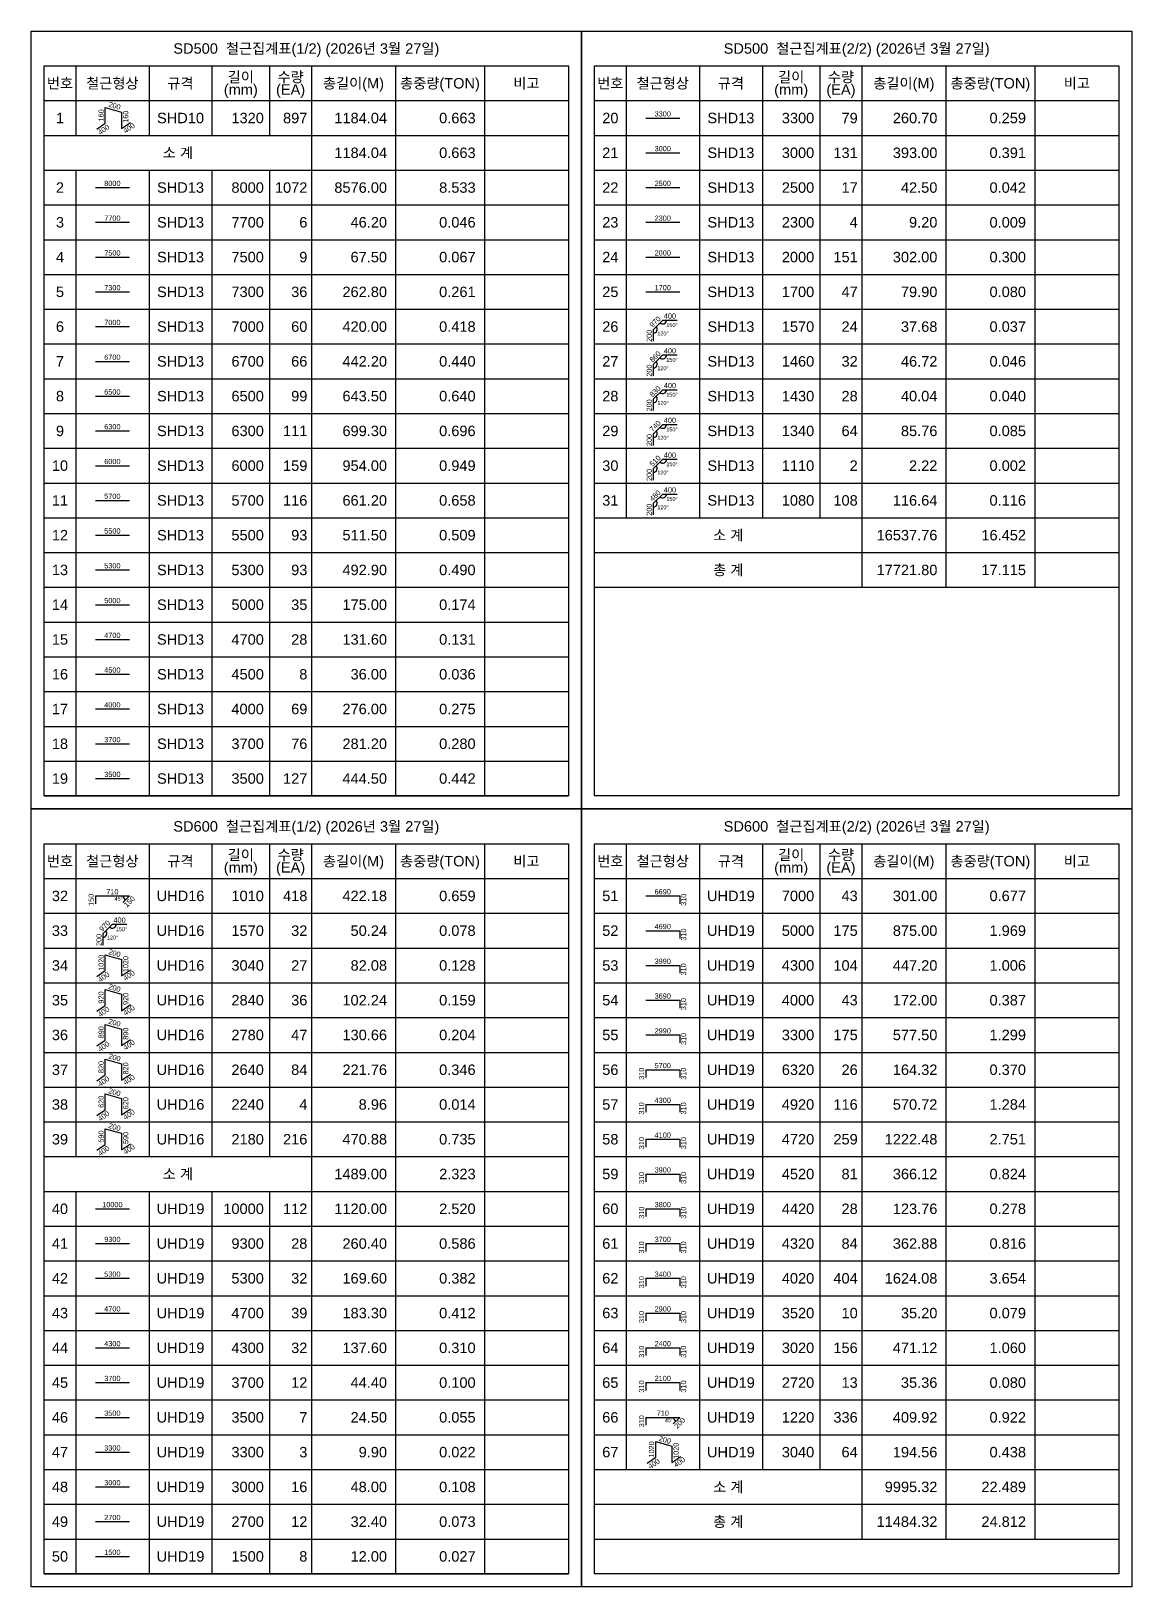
# Model space of a CAD drawing. Header units: millimetres. Extents: x 91591 to 1353697, y 75729 to 160586.
# Drawn here: x 1311697 to 1353697, y 89202 to 148602 of the extents above; entities that cross this region are included whole.
import ezdxf
from ezdxf.enums import TextEntityAlignment as Align

# ---------------------------------------------------------------- set-up
doc = ezdxf.new("R2010")
doc.units = ezdxf.units.MM
doc.layers.add('NX_TABLE', color=7, linetype='Continuous')
doc.styles.add('BarSetTxt', font='Arial.ttf', dxfattribs={"width": 0.4, "height": 353.85})

# ---------------------------------------------------------------- blocks, each defined once
blk = doc.blocks.new('2026-3-27-16-43-28-SD500-1-Shape6006+400+160+200+160+400')
at = {"layer": 'NX_TABLE', "color": 7}
blk.add_lwpolyline([(810.006865, 245.414424), (1130.80537, 466.772428), (1130.80537, 1072.822585), (1749.581805, 895.097839), (1749.581805, 263.130462), (2089.373108, 496.947961)], dxfattribs=at)
at = {"layer": 'NX_TABLE', "color": 7, "style": 'BarSetTxt', "width": 0.8}
for s, rotation, p in [('200', 344, (1440.193588, 983.960212)), ('160', 90, (1130.80537, 769.797507))]:
    blk.add_text(s, height=200, rotation=rotation, dxfattribs=at).set_placement(p, align=Align.BOTTOM_CENTER)
for s, rotation, p in [('160', 90, (1808.845882, 717.345198)), ('400', 35, (1009.915267, 304.750377)), ('400', 35, (1978.74118, 364.241629))]:
    blk.add_text(s, height=200, rotation=rotation, dxfattribs=at).set_placement(p, align=Align.TOP_CENTER)
blk = doc.blocks.new('2026-3-27-16-43-28-SD500-2-Shape1000+8000')
at = {"layer": 'NX_TABLE', "color": 7}
blk.add_line((750, 666.666667), (2050, 666.666667), dxfattribs=at)
at = {"layer": 'NX_TABLE', "color": 7, "style": 'BarSetTxt', "width": 0.8}
blk.add_text('8000', height=200, dxfattribs=at).set_placement((1400, 666.666667), align=Align.BOTTOM_CENTER)
blk = doc.blocks.new('2026-3-27-16-43-28-SD500-3-Shape1000+7700')
at = {"layer": 'NX_TABLE', "color": 7}
blk.add_line((750, 666.666667), (2050, 666.666667), dxfattribs=at)
at = {"layer": 'NX_TABLE', "color": 7, "style": 'BarSetTxt', "width": 0.8}
blk.add_text('7700', height=200, dxfattribs=at).set_placement((1400, 666.666667), align=Align.BOTTOM_CENTER)
blk = doc.blocks.new('2026-3-27-16-43-28-SD500-4-Shape1000+7500')
at = {"layer": 'NX_TABLE', "color": 7}
blk.add_line((750, 666.666667), (2050, 666.666667), dxfattribs=at)
at = {"layer": 'NX_TABLE', "color": 7, "style": 'BarSetTxt', "width": 0.8}
blk.add_text('7500', height=200, dxfattribs=at).set_placement((1400, 666.666667), align=Align.BOTTOM_CENTER)
blk = doc.blocks.new('2026-3-27-16-43-28-SD500-5-Shape1000+7300')
at = {"layer": 'NX_TABLE', "color": 7}
blk.add_line((750, 666.666667), (2050, 666.666667), dxfattribs=at)
at = {"layer": 'NX_TABLE', "color": 7, "style": 'BarSetTxt', "width": 0.8}
blk.add_text('7300', height=200, dxfattribs=at).set_placement((1400, 666.666667), align=Align.BOTTOM_CENTER)
blk = doc.blocks.new('2026-3-27-16-43-28-SD500-6-Shape1000+7000')
at = {"layer": 'NX_TABLE', "color": 7}
blk.add_line((750, 666.666667), (2050, 666.666667), dxfattribs=at)
at = {"layer": 'NX_TABLE', "color": 7, "style": 'BarSetTxt', "width": 0.8}
blk.add_text('7000', height=200, dxfattribs=at).set_placement((1400, 666.666667), align=Align.BOTTOM_CENTER)
blk = doc.blocks.new('2026-3-27-16-43-28-SD500-7-Shape1000+6700')
at = {"layer": 'NX_TABLE', "color": 7}
blk.add_line((750, 666.666667), (2050, 666.666667), dxfattribs=at)
at = {"layer": 'NX_TABLE', "color": 7, "style": 'BarSetTxt', "width": 0.8}
blk.add_text('6700', height=200, dxfattribs=at).set_placement((1400, 666.666667), align=Align.BOTTOM_CENTER)
blk = doc.blocks.new('2026-3-27-16-43-28-SD500-8-Shape1000+6500')
at = {"layer": 'NX_TABLE', "color": 7}
blk.add_line((750, 666.666667), (2050, 666.666667), dxfattribs=at)
at = {"layer": 'NX_TABLE', "color": 7, "style": 'BarSetTxt', "width": 0.8}
blk.add_text('6500', height=200, dxfattribs=at).set_placement((1400, 666.666667), align=Align.BOTTOM_CENTER)
blk = doc.blocks.new('2026-3-27-16-43-28-SD500-9-Shape1000+6300')
at = {"layer": 'NX_TABLE', "color": 7}
blk.add_line((750, 666.666667), (2050, 666.666667), dxfattribs=at)
at = {"layer": 'NX_TABLE', "color": 7, "style": 'BarSetTxt', "width": 0.8}
blk.add_text('6300', height=200, dxfattribs=at).set_placement((1400, 666.666667), align=Align.BOTTOM_CENTER)
blk = doc.blocks.new('2026-3-27-16-43-28-SD500-10-Shape1000+6000')
at = {"layer": 'NX_TABLE', "color": 7}
blk.add_line((750, 666.666667), (2050, 666.666667), dxfattribs=at)
at = {"layer": 'NX_TABLE', "color": 7, "style": 'BarSetTxt', "width": 0.8}
blk.add_text('6000', height=200, dxfattribs=at).set_placement((1400, 666.666667), align=Align.BOTTOM_CENTER)
blk = doc.blocks.new('2026-3-27-16-43-28-SD500-11-Shape1000+5700')
at = {"layer": 'NX_TABLE', "color": 7}
blk.add_line((750, 666.666667), (2050, 666.666667), dxfattribs=at)
at = {"layer": 'NX_TABLE', "color": 7, "style": 'BarSetTxt', "width": 0.8}
blk.add_text('5700', height=200, dxfattribs=at).set_placement((1400, 666.666667), align=Align.BOTTOM_CENTER)
blk = doc.blocks.new('2026-3-27-16-43-28-SD500-12-Shape1000+5500')
at = {"layer": 'NX_TABLE', "color": 7}
blk.add_line((750, 666.666667), (2050, 666.666667), dxfattribs=at)
at = {"layer": 'NX_TABLE', "color": 7, "style": 'BarSetTxt', "width": 0.8}
blk.add_text('5500', height=200, dxfattribs=at).set_placement((1400, 666.666667), align=Align.BOTTOM_CENTER)
blk = doc.blocks.new('2026-3-27-16-43-28-SD500-13-Shape1000+5300')
at = {"layer": 'NX_TABLE', "color": 7}
blk.add_line((750, 666.666667), (2050, 666.666667), dxfattribs=at)
at = {"layer": 'NX_TABLE', "color": 7, "style": 'BarSetTxt', "width": 0.8}
blk.add_text('5300', height=200, dxfattribs=at).set_placement((1400, 666.666667), align=Align.BOTTOM_CENTER)
blk = doc.blocks.new('2026-3-27-16-43-28-SD500-14-Shape1000+5000')
at = {"layer": 'NX_TABLE', "color": 7}
blk.add_line((750, 666.666667), (2050, 666.666667), dxfattribs=at)
at = {"layer": 'NX_TABLE', "color": 7, "style": 'BarSetTxt', "width": 0.8}
blk.add_text('5000', height=200, dxfattribs=at).set_placement((1400, 666.666667), align=Align.BOTTOM_CENTER)
blk = doc.blocks.new('2026-3-27-16-43-28-SD500-15-Shape1000+4700')
at = {"layer": 'NX_TABLE', "color": 7}
blk.add_line((750, 666.666667), (2050, 666.666667), dxfattribs=at)
at = {"layer": 'NX_TABLE', "color": 7, "style": 'BarSetTxt', "width": 0.8}
blk.add_text('4700', height=200, dxfattribs=at).set_placement((1400, 666.666667), align=Align.BOTTOM_CENTER)
blk = doc.blocks.new('2026-3-27-16-43-28-SD500-16-Shape1000+4500')
at = {"layer": 'NX_TABLE', "color": 7}
blk.add_line((750, 666.666667), (2050, 666.666667), dxfattribs=at)
at = {"layer": 'NX_TABLE', "color": 7, "style": 'BarSetTxt', "width": 0.8}
blk.add_text('4500', height=200, dxfattribs=at).set_placement((1400, 666.666667), align=Align.BOTTOM_CENTER)
blk = doc.blocks.new('2026-3-27-16-43-28-SD500-17-Shape1000+4000')
at = {"layer": 'NX_TABLE', "color": 7}
blk.add_line((750, 666.666667), (2050, 666.666667), dxfattribs=at)
at = {"layer": 'NX_TABLE', "color": 7, "style": 'BarSetTxt', "width": 0.8}
blk.add_text('4000', height=200, dxfattribs=at).set_placement((1400, 666.666667), align=Align.BOTTOM_CENTER)
blk = doc.blocks.new('2026-3-27-16-43-28-SD500-18-Shape1000+3700')
at = {"layer": 'NX_TABLE', "color": 7}
blk.add_line((750, 666.666667), (2050, 666.666667), dxfattribs=at)
at = {"layer": 'NX_TABLE', "color": 7, "style": 'BarSetTxt', "width": 0.8}
blk.add_text('3700', height=200, dxfattribs=at).set_placement((1400, 666.666667), align=Align.BOTTOM_CENTER)
blk = doc.blocks.new('2026-3-27-16-43-28-SD500-19-Shape1000+3500')
at = {"layer": 'NX_TABLE', "color": 7}
blk.add_line((750, 666.666667), (2050, 666.666667), dxfattribs=at)
at = {"layer": 'NX_TABLE', "color": 7, "style": 'BarSetTxt', "width": 0.8}
blk.add_text('3500', height=200, dxfattribs=at).set_placement((1400, 666.666667), align=Align.BOTTOM_CENTER)
blk = doc.blocks.new('2026-3-27-16-43-28-SD500-20-Shape1000+3300')
at = {"layer": 'NX_TABLE', "color": 7}
blk.add_line((750, 666.666667), (2050, 666.666667), dxfattribs=at)
at = {"layer": 'NX_TABLE', "color": 7, "style": 'BarSetTxt', "width": 0.8}
blk.add_text('3300', height=200, dxfattribs=at).set_placement((1400, 666.666667), align=Align.BOTTOM_CENTER)
blk = doc.blocks.new('2026-3-27-16-43-28-SD500-21-Shape1000+3000')
at = {"layer": 'NX_TABLE', "color": 7}
blk.add_line((750, 666.666667), (2050, 666.666667), dxfattribs=at)
at = {"layer": 'NX_TABLE', "color": 7, "style": 'BarSetTxt', "width": 0.8}
blk.add_text('3000', height=200, dxfattribs=at).set_placement((1400, 666.666667), align=Align.BOTTOM_CENTER)
blk = doc.blocks.new('2026-3-27-16-43-28-SD500-22-Shape1000+2500')
at = {"layer": 'NX_TABLE', "color": 7}
blk.add_line((750, 666.666667), (2050, 666.666667), dxfattribs=at)
at = {"layer": 'NX_TABLE', "color": 7, "style": 'BarSetTxt', "width": 0.8}
blk.add_text('2500', height=200, dxfattribs=at).set_placement((1400, 666.666667), align=Align.BOTTOM_CENTER)
blk = doc.blocks.new('2026-3-27-16-43-28-SD500-23-Shape1000+2300')
at = {"layer": 'NX_TABLE', "color": 7}
blk.add_line((750, 666.666667), (2050, 666.666667), dxfattribs=at)
at = {"layer": 'NX_TABLE', "color": 7, "style": 'BarSetTxt', "width": 0.8}
blk.add_text('2300', height=200, dxfattribs=at).set_placement((1400, 666.666667), align=Align.BOTTOM_CENTER)
blk = doc.blocks.new('2026-3-27-16-43-28-SD500-24-Shape1000+2000')
at = {"layer": 'NX_TABLE', "color": 7}
blk.add_line((750, 666.666667), (2050, 666.666667), dxfattribs=at)
at = {"layer": 'NX_TABLE', "color": 7, "style": 'BarSetTxt', "width": 0.8}
blk.add_text('2000', height=200, dxfattribs=at).set_placement((1400, 666.666667), align=Align.BOTTOM_CENTER)
blk = doc.blocks.new('2026-3-27-16-43-28-SD500-25-Shape1000+1700')
at = {"layer": 'NX_TABLE', "color": 7}
blk.add_line((750, 666.666667), (2050, 666.666667), dxfattribs=at)
at = {"layer": 'NX_TABLE', "color": 7, "style": 'BarSetTxt', "width": 0.8}
blk.add_text('1700', height=200, dxfattribs=at).set_placement((1400, 666.666667), align=Align.BOTTOM_CENTER)
blk = doc.blocks.new('2026-3-27-16-43-28-SD500-26-Shape5003+200+970+400+120+150')
at = {"layer": 'NX_TABLE', "color": 7}
blk.add_lwpolyline([(1045.123717, 109.604531), (1045.123717, 559.604531), (1398.864628, 912.970302), (1948.864628, 912.970302)], dxfattribs=at)
at = {"layer": 'NX_TABLE', "color": 3}
for centre, radius, start, end in [((1045.123717, 559.604531), 143.046083, 270.0000011239, 44.9696238749), ((1398.864628, 912.970302), 147.100246, 224.9695864269, 0)]:
    blk.add_arc(centre, radius, start, end, dxfattribs=at)
at = {"layer": 'NX_TABLE', "color": 7, "style": 'BarSetTxt', "width": 0.8}
for s, rotation, p in [('970', 45, (1221.994172, 736.287416)), ('200', 90, (1045.123717, 313.300216))]:
    blk.add_text(s, height=200, rotation=rotation, dxfattribs=at).set_placement(p, align=Align.BOTTOM_CENTER)
blk.add_text('400', height=200, dxfattribs=at).set_placement((1673.864628, 912.970302), align=Align.BOTTOM_CENTER)
at = {"layer": 'NX_TABLE', "color": 3, "style": 'BarSetTxt', "width": 0.8}
for s, p in [('150°', (1535.913214, 797.149653)), ('120°', (1192.535855, 477.99391))]:
    blk.add_text(s, height=150, dxfattribs=at).set_placement(p, align=Align.TOP_LEFT)
blk = doc.blocks.new('2026-3-27-16-43-28-SD500-27-Shape5003+200+860+400+120+150')
at = {"layer": 'NX_TABLE', "color": 7}
blk.add_lwpolyline([(1045.123717, 109.604531), (1045.123717, 559.604531), (1398.864628, 912.970302), (1948.864628, 912.970302)], dxfattribs=at)
at = {"layer": 'NX_TABLE', "color": 3}
for centre, radius, start, end in [((1045.123717, 559.604531), 143.046083, 270.0000011239, 44.9696238749), ((1398.864628, 912.970302), 147.100246, 224.9695864269, 0)]:
    blk.add_arc(centre, radius, start, end, dxfattribs=at)
at = {"layer": 'NX_TABLE', "color": 7, "style": 'BarSetTxt', "width": 0.8}
for s, rotation, p in [('860', 45, (1221.994172, 736.287416)), ('200', 90, (1045.123717, 313.300216))]:
    blk.add_text(s, height=200, rotation=rotation, dxfattribs=at).set_placement(p, align=Align.BOTTOM_CENTER)
blk.add_text('400', height=200, dxfattribs=at).set_placement((1673.864628, 912.970302), align=Align.BOTTOM_CENTER)
at = {"layer": 'NX_TABLE', "color": 3, "style": 'BarSetTxt', "width": 0.8}
for s, p in [('150°', (1535.913214, 797.149653)), ('120°', (1192.535855, 477.99391))]:
    blk.add_text(s, height=150, dxfattribs=at).set_placement(p, align=Align.TOP_LEFT)
blk = doc.blocks.new('2026-3-27-16-43-28-SD500-28-Shape5003+200+830+400+120+150')
at = {"layer": 'NX_TABLE', "color": 7}
blk.add_lwpolyline([(1045.123717, 109.604531), (1045.123717, 559.604531), (1398.864628, 912.970302), (1948.864628, 912.970302)], dxfattribs=at)
at = {"layer": 'NX_TABLE', "color": 3}
for centre, radius, start, end in [((1045.123717, 559.604531), 143.046083, 270.0000011239, 44.9696238749), ((1398.864628, 912.970302), 147.100246, 224.9695864269, 0)]:
    blk.add_arc(centre, radius, start, end, dxfattribs=at)
at = {"layer": 'NX_TABLE', "color": 7, "style": 'BarSetTxt', "width": 0.8}
for s, rotation, p in [('830', 45, (1221.994172, 736.287416)), ('200', 90, (1045.123717, 313.300216))]:
    blk.add_text(s, height=200, rotation=rotation, dxfattribs=at).set_placement(p, align=Align.BOTTOM_CENTER)
blk.add_text('400', height=200, dxfattribs=at).set_placement((1673.864628, 912.970302), align=Align.BOTTOM_CENTER)
at = {"layer": 'NX_TABLE', "color": 3, "style": 'BarSetTxt', "width": 0.8}
for s, p in [('150°', (1535.913214, 797.149653)), ('120°', (1192.535855, 477.99391))]:
    blk.add_text(s, height=150, dxfattribs=at).set_placement(p, align=Align.TOP_LEFT)
blk = doc.blocks.new('2026-3-27-16-43-28-SD500-29-Shape5003+200+740+400+120+150')
at = {"layer": 'NX_TABLE', "color": 7}
blk.add_lwpolyline([(1045.123717, 109.604531), (1045.123717, 559.604531), (1398.864628, 912.970302), (1948.864628, 912.970302)], dxfattribs=at)
at = {"layer": 'NX_TABLE', "color": 3}
for centre, radius, start, end in [((1045.123717, 559.604531), 143.046083, 270.0000011239, 44.9696238749), ((1398.864628, 912.970302), 147.100246, 224.9695864269, 0)]:
    blk.add_arc(centre, radius, start, end, dxfattribs=at)
at = {"layer": 'NX_TABLE', "color": 7, "style": 'BarSetTxt', "width": 0.8}
for s, rotation, p in [('740', 45, (1221.994172, 736.287416)), ('200', 90, (1045.123717, 313.300216))]:
    blk.add_text(s, height=200, rotation=rotation, dxfattribs=at).set_placement(p, align=Align.BOTTOM_CENTER)
blk.add_text('400', height=200, dxfattribs=at).set_placement((1673.864628, 912.970302), align=Align.BOTTOM_CENTER)
at = {"layer": 'NX_TABLE', "color": 3, "style": 'BarSetTxt', "width": 0.8}
for s, p in [('150°', (1535.913214, 797.149653)), ('120°', (1192.535855, 477.99391))]:
    blk.add_text(s, height=150, dxfattribs=at).set_placement(p, align=Align.TOP_LEFT)
blk = doc.blocks.new('2026-3-27-16-43-28-SD500-30-Shape5003+200+510+400+120+150')
at = {"layer": 'NX_TABLE', "color": 7}
blk.add_lwpolyline([(1045.123717, 109.604531), (1045.123717, 559.604531), (1398.864628, 912.970302), (1948.864628, 912.970302)], dxfattribs=at)
at = {"layer": 'NX_TABLE', "color": 3}
for centre, radius, start, end in [((1045.123717, 559.604531), 143.046083, 270.0000011239, 44.9696238749), ((1398.864628, 912.970302), 147.100246, 224.9695864269, 0)]:
    blk.add_arc(centre, radius, start, end, dxfattribs=at)
at = {"layer": 'NX_TABLE', "color": 7, "style": 'BarSetTxt', "width": 0.8}
for s, rotation, p in [('510', 45, (1221.994172, 736.287416)), ('200', 90, (1045.123717, 313.300216))]:
    blk.add_text(s, height=200, rotation=rotation, dxfattribs=at).set_placement(p, align=Align.BOTTOM_CENTER)
blk.add_text('400', height=200, dxfattribs=at).set_placement((1673.864628, 912.970302), align=Align.BOTTOM_CENTER)
at = {"layer": 'NX_TABLE', "color": 3, "style": 'BarSetTxt', "width": 0.8}
for s, p in [('150°', (1535.913214, 797.149653)), ('120°', (1192.535855, 477.99391))]:
    blk.add_text(s, height=150, dxfattribs=at).set_placement(p, align=Align.TOP_LEFT)
blk = doc.blocks.new('2026-3-27-16-43-28-SD500-31-Shape5003+200+480+400+120+150')
at = {"layer": 'NX_TABLE', "color": 7}
blk.add_lwpolyline([(1045.123717, 109.604531), (1045.123717, 559.604531), (1398.864628, 912.970302), (1948.864628, 912.970302)], dxfattribs=at)
at = {"layer": 'NX_TABLE', "color": 3}
for centre, radius, start, end in [((1045.123717, 559.604531), 143.046083, 270.0000011239, 44.9696238749), ((1398.864628, 912.970302), 147.100246, 224.9695864269, 0)]:
    blk.add_arc(centre, radius, start, end, dxfattribs=at)
at = {"layer": 'NX_TABLE', "color": 7, "style": 'BarSetTxt', "width": 0.8}
for s, rotation, p in [('480', 45, (1221.994172, 736.287416)), ('200', 90, (1045.123717, 313.300216))]:
    blk.add_text(s, height=200, rotation=rotation, dxfattribs=at).set_placement(p, align=Align.BOTTOM_CENTER)
blk.add_text('400', height=200, dxfattribs=at).set_placement((1673.864628, 912.970302), align=Align.BOTTOM_CENTER)
at = {"layer": 'NX_TABLE', "color": 3, "style": 'BarSetTxt', "width": 0.8}
for s, p in [('150°', (1535.913214, 797.149653)), ('120°', (1192.535855, 477.99391))]:
    blk.add_text(s, height=150, dxfattribs=at).set_placement(p, align=Align.TOP_LEFT)
blk = doc.blocks.new('SD500-2026-3-27-16-43-28-0')
at = {"layer": 'NX_TABLE', "color": 7}
for p, q in [((1700, -1327), (1700, -2655)), ((4500, -1327), (4500, -2655)), ((6900, -1327), (6900, -2655)), ((9100, -1327), (9100, -2655)), ((10700, -1327), (10700, -2655)), ((13900, -1327), (13900, -2655)), ((17300, -1327), (17300, -2655)), ((22700, -1327), (22700, -2655)), ((25500, -1327), (25500, -2655)), ((27900, -1327), (27900, -2655)), ((30100, -1327), (30100, -2655)), ((31700, -1327), (31700, -2655)), ((34900, -1327), (34900, -2655)), ((38300, -1327), (38300, -2655)), ((500, -2655), (20500, -2655)), ((1700, -2655), (1700, -3982)), ((4500, -2655), (4500, -3982)), ((6900, -2655), (6900, -3982)), ((9100, -2655), (9100, -3982)), ((10700, -2655), (10700, -3982)), ((13900, -2655), (13900, -3982)), ((17300, -2655), (17300, -3982)), ((21500, -2655), (41500, -2655)), ((22700, -2655), (22700, -3982)), ((25500, -2655), (25500, -3982)), ((27900, -2655), (27900, -3982)), ((30100, -2655), (30100, -3982)), ((31700, -2655), (31700, -3982)), ((34900, -2655), (34900, -3982)), ((38300, -2655), (38300, -3982)), ((500, -3982), (20500, -3982)), ((10700, -3982), (10700, -5309)), ((13900, -3982), (13900, -5309)), ((17300, -3982), (17300, -5309)), ((21500, -3982), (41500, -3982)), ((22700, -3982), (22700, -5309)), ((25500, -3982), (25500, -5309)), ((27900, -3982), (27900, -5309)), ((30100, -3982), (30100, -5309)), ((31700, -3982), (31700, -5309)), ((34900, -3982), (34900, -5309)), ((38300, -3982), (38300, -5309)), ((500, -5309), (20500, -5309)), ((1700, -5309), (1700, -6636)), ((4500, -5309), (4500, -6636)), ((6900, -5309), (6900, -6636)), ((9100, -5309), (9100, -6636)), ((10700, -5309), (10700, -6636)), ((13900, -5309), (13900, -6636)), ((17300, -5309), (17300, -6636)), ((21500, -5309), (41500, -5309)), ((22700, -5309), (22700, -6636)), ((25500, -5309), (25500, -6636)), ((27900, -5309), (27900, -6636)), ((30100, -5309), (30100, -6636)), ((31700, -5309), (31700, -6636)), ((34900, -5309), (34900, -6636)), ((38300, -5309), (38300, -6636)), ((500, -6636), (20500, -6636)), ((1700, -6636), (1700, -7964)), ((4500, -6636), (4500, -7964)), ((6900, -6636), (6900, -7964)), ((9100, -6636), (9100, -7964)), ((10700, -6636), (10700, -7964)), ((13900, -6636), (13900, -7964)), ((17300, -6636), (17300, -7964)), ((21500, -6636), (41500, -6636)), ((22700, -6636), (22700, -7964)), ((25500, -6636), (25500, -7964)), ((27900, -6636), (27900, -7964)), ((30100, -6636), (30100, -7964)), ((31700, -6636), (31700, -7964)), ((34900, -6636), (34900, -7964)), ((38300, -6636), (38300, -7964)), ((500, -7964), (20500, -7964)), ((1700, -7964), (1700, -9291)), ((4500, -7964), (4500, -9291)), ((6900, -7964), (6900, -9291)), ((9100, -7964), (9100, -9291)), ((10700, -7964), (10700, -9291)), ((13900, -7964), (13900, -9291)), ((17300, -7964), (17300, -9291)), ((21500, -7964), (41500, -7964)), ((22700, -7964), (22700, -9291)), ((25500, -7964), (25500, -9291)), ((27900, -7964), (27900, -9291)), ((30100, -7964), (30100, -9291)), ((31700, -7964), (31700, -9291)), ((34900, -7964), (34900, -9291)), ((38300, -7964), (38300, -9291)), ((500, -9291), (20500, -9291)), ((1700, -9291), (1700, -10618)), ((4500, -9291), (4500, -10618)), ((6900, -9291), (6900, -10618)), ((9100, -9291), (9100, -10618)), ((10700, -9291), (10700, -10618)), ((13900, -9291), (13900, -10618)), ((17300, -9291), (17300, -10618)), ((21500, -9291), (41500, -9291)), ((22700, -9291), (22700, -10618)), ((25500, -9291), (25500, -10618)), ((27900, -9291), (27900, -10618)), ((30100, -9291), (30100, -10618)), ((31700, -9291), (31700, -10618)), ((34900, -9291), (34900, -10618)), ((38300, -9291), (38300, -10618)), ((500, -10618), (20500, -10618)), ((1700, -10618), (1700, -11945)), ((4500, -10618), (4500, -11945)), ((6900, -10618), (6900, -11945)), ((9100, -10618), (9100, -11945)), ((10700, -10618), (10700, -11945)), ((13900, -10618), (13900, -11945)), ((17300, -10618), (17300, -11945)), ((21500, -10618), (41500, -10618)), ((22700, -10618), (22700, -11945)), ((25500, -10618), (25500, -11945)), ((27900, -10618), (27900, -11945)), ((30100, -10618), (30100, -11945)), ((31700, -10618), (31700, -11945)), ((34900, -10618), (34900, -11945)), ((38300, -10618), (38300, -11945)), ((500, -11945), (20500, -11945)), ((1700, -11945), (1700, -13273)), ((4500, -11945), (4500, -13273)), ((6900, -11945), (6900, -13273)), ((9100, -11945), (9100, -13273)), ((10700, -11945), (10700, -13273)), ((13900, -11945), (13900, -13273)), ((17300, -11945), (17300, -13273)), ((21500, -11945), (41500, -11945)), ((22700, -11945), (22700, -13273)), ((25500, -11945), (25500, -13273)), ((27900, -11945), (27900, -13273)), ((30100, -11945), (30100, -13273)), ((31700, -11945), (31700, -13273)), ((34900, -11945), (34900, -13273)), ((38300, -11945), (38300, -13273)), ((500, -13273), (20500, -13273)), ((1700, -13273), (1700, -14600)), ((4500, -13273), (4500, -14600)), ((6900, -13273), (6900, -14600)), ((9100, -13273), (9100, -14600)), ((10700, -13273), (10700, -14600)), ((13900, -13273), (13900, -14600)), ((17300, -13273), (17300, -14600)), ((21500, -13273), (41500, -13273)), ((22700, -13273), (22700, -14600)), ((25500, -13273), (25500, -14600)), ((27900, -13273), (27900, -14600)), ((30100, -13273), (30100, -14600)), ((31700, -13273), (31700, -14600)), ((34900, -13273), (34900, -14600)), ((38300, -13273), (38300, -14600)), ((500, -14600), (20500, -14600)), ((1700, -14600), (1700, -15927)), ((4500, -14600), (4500, -15927)), ((6900, -14600), (6900, -15927)), ((9100, -14600), (9100, -15927)), ((10700, -14600), (10700, -15927)), ((13900, -14600), (13900, -15927)), ((17300, -14600), (17300, -15927)), ((21500, -14600), (41500, -14600)), ((22700, -14600), (22700, -15927)), ((25500, -14600), (25500, -15927)), ((27900, -14600), (27900, -15927)), ((30100, -14600), (30100, -15927)), ((31700, -14600), (31700, -15927)), ((34900, -14600), (34900, -15927)), ((38300, -14600), (38300, -15927)), ((500, -15927), (20500, -15927)), ((1700, -15927), (1700, -17255)), ((4500, -15927), (4500, -17255)), ((6900, -15927), (6900, -17255)), ((9100, -15927), (9100, -17255)), ((10700, -15927), (10700, -17255)), ((13900, -15927), (13900, -17255)), ((17300, -15927), (17300, -17255)), ((21500, -15927), (41500, -15927)), ((22700, -15927), (22700, -17255)), ((25500, -15927), (25500, -17255)), ((27900, -15927), (27900, -17255)), ((30100, -15927), (30100, -17255)), ((31700, -15927), (31700, -17255)), ((34900, -15927), (34900, -17255)), ((38300, -15927), (38300, -17255)), ((500, -17255), (20500, -17255)), ((1700, -17255), (1700, -18582)), ((4500, -17255), (4500, -18582)), ((6900, -17255), (6900, -18582)), ((9100, -17255), (9100, -18582)), ((10700, -17255), (10700, -18582)), ((13900, -17255), (13900, -18582)), ((17300, -17255), (17300, -18582)), ((21500, -17255), (41500, -17255)), ((22700, -17255), (22700, -18582)), ((25500, -17255), (25500, -18582)), ((27900, -17255), (27900, -18582)), ((30100, -17255), (30100, -18582)), ((31700, -17255), (31700, -18582)), ((34900, -17255), (34900, -18582)), ((38300, -17255), (38300, -18582)), ((500, -18582), (20500, -18582)), ((1700, -18582), (1700, -19909)), ((4500, -18582), (4500, -19909)), ((6900, -18582), (6900, -19909)), ((9100, -18582), (9100, -19909)), ((10700, -18582), (10700, -19909)), ((13900, -18582), (13900, -19909)), ((17300, -18582), (17300, -19909)), ((21500, -18582), (41500, -18582)), ((31700, -18582), (31700, -19909)), ((34900, -18582), (34900, -19909)), ((38300, -18582), (38300, -19909)), ((500, -19909), (20500, -19909)), ((1700, -19909), (1700, -21236)), ((4500, -19909), (4500, -21236)), ((6900, -19909), (6900, -21236)), ((9100, -19909), (9100, -21236)), ((10700, -19909), (10700, -21236)), ((13900, -19909), (13900, -21236)), ((17300, -19909), (17300, -21236)), ((21500, -19909), (41500, -19909)), ((31700, -19909), (31700, -21236)), ((34900, -19909), (34900, -21236)), ((38300, -19909), (38300, -21236)), ((500, -21236), (20500, -21236)), ((1700, -21236), (1700, -22564)), ((4500, -21236), (4500, -22564)), ((6900, -21236), (6900, -22564)), ((9100, -21236), (9100, -22564)), ((10700, -21236), (10700, -22564)), ((13900, -21236), (13900, -22564)), ((17300, -21236), (17300, -22564)), ((21500, -21236), (41500, -21236)), ((500, -22564), (20500, -22564)), ((1700, -22564), (1700, -23891)), ((4500, -22564), (4500, -23891)), ((6900, -22564), (6900, -23891)), ((9100, -22564), (9100, -23891)), ((10700, -22564), (10700, -23891)), ((13900, -22564), (13900, -23891)), ((17300, -22564), (17300, -23891)), ((500, -23891), (20500, -23891)), ((1700, -23891), (1700, -25218)), ((4500, -23891), (4500, -25218)), ((6900, -23891), (6900, -25218)), ((9100, -23891), (9100, -25218)), ((10700, -23891), (10700, -25218)), ((13900, -23891), (13900, -25218)), ((17300, -23891), (17300, -25218)), ((500, -25218), (20500, -25218)), ((1700, -25218), (1700, -26545)), ((4500, -25218), (4500, -26545)), ((6900, -25218), (6900, -26545)), ((9100, -25218), (9100, -26545)), ((10700, -25218), (10700, -26545)), ((13900, -25218), (13900, -26545)), ((17300, -25218), (17300, -26545)), ((500, -26545), (20500, -26545)), ((1700, -26545), (1700, -27873)), ((4500, -26545), (4500, -27873)), ((6900, -26545), (6900, -27873)), ((9100, -26545), (9100, -27873)), ((10700, -26545), (10700, -27873)), ((13900, -26545), (13900, -27873)), ((17300, -26545), (17300, -27873)), ((500, -27873), (20500, -27873)), ((1700, -27873), (1700, -29200)), ((4500, -27873), (4500, -29200)), ((6900, -27873), (6900, -29200)), ((9100, -27873), (9100, -29200)), ((10700, -27873), (10700, -29200)), ((13900, -27873), (13900, -29200)), ((17300, -27873), (17300, -29200)), ((500, -29200), (20500, -29200))]:
    blk.add_line(p, q, dxfattribs=at)
for points in [[(0, 0), (21000, 0), (21000, -29700), (0, -29700)], [(21000, 0), (42000, 0), (42000, -29700), (21000, -29700)], [(500, -1327), (20500, -1327), (20500, -29200), (500, -29200)], [(21500, -1327), (41500, -1327), (41500, -29200), (21500, -29200)]]:
    blk.add_lwpolyline(points, close=True, dxfattribs=at)
at = {"layer": 'NX_TABLE', "yscale": 0.9949570669210848}
for name, p in [('2026-3-27-16-43-28-SD500-1-Shape6006+400+160+200+160+400', (1700, -3982)), ('2026-3-27-16-43-28-SD500-20-Shape1000+3300', (22700, -3982)), ('2026-3-27-16-43-28-SD500-21-Shape1000+3000', (22700, -5309)), ('2026-3-27-16-43-28-SD500-2-Shape1000+8000', (1700, -6636)), ('2026-3-27-16-43-28-SD500-22-Shape1000+2500', (22700, -6636)), ('2026-3-27-16-43-28-SD500-3-Shape1000+7700', (1700, -7964)), ('2026-3-27-16-43-28-SD500-23-Shape1000+2300', (22700, -7964)), ('2026-3-27-16-43-28-SD500-4-Shape1000+7500', (1700, -9291)), ('2026-3-27-16-43-28-SD500-24-Shape1000+2000', (22700, -9291)), ('2026-3-27-16-43-28-SD500-5-Shape1000+7300', (1700, -10618)), ('2026-3-27-16-43-28-SD500-25-Shape1000+1700', (22700, -10618)), ('2026-3-27-16-43-28-SD500-6-Shape1000+7000', (1700, -11945)), ('2026-3-27-16-43-28-SD500-26-Shape5003+200+970+400+120+150', (22700, -11945)), ('2026-3-27-16-43-28-SD500-7-Shape1000+6700', (1700, -13273)), ('2026-3-27-16-43-28-SD500-27-Shape5003+200+860+400+120+150', (22700, -13273)), ('2026-3-27-16-43-28-SD500-28-Shape5003+200+830+400+120+150', (22700, -14600)), ('2026-3-27-16-43-28-SD500-8-Shape1000+6500', (1700, -14600)), ('2026-3-27-16-43-28-SD500-29-Shape5003+200+740+400+120+150', (22700, -15927)), ('2026-3-27-16-43-28-SD500-9-Shape1000+6300', (1700, -15927)), ('2026-3-27-16-43-28-SD500-10-Shape1000+6000', (1700, -17255)), ('2026-3-27-16-43-28-SD500-30-Shape5003+200+510+400+120+150', (22700, -17255)), ('2026-3-27-16-43-28-SD500-11-Shape1000+5700', (1700, -18582)), ('2026-3-27-16-43-28-SD500-31-Shape5003+200+480+400+120+150', (22700, -18582)), ('2026-3-27-16-43-28-SD500-12-Shape1000+5500', (1700, -19909)), ('2026-3-27-16-43-28-SD500-13-Shape1000+5300', (1700, -21236)), ('2026-3-27-16-43-28-SD500-14-Shape1000+5000', (1700, -22564)), ('2026-3-27-16-43-28-SD500-15-Shape1000+4700', (1700, -23891)), ('2026-3-27-16-43-28-SD500-16-Shape1000+4500', (1700, -25218)), ('2026-3-27-16-43-28-SD500-17-Shape1000+4000', (1700, -26545)), ('2026-3-27-16-43-28-SD500-18-Shape1000+3700', (1700, -27873)), ('2026-3-27-16-43-28-SD500-19-Shape1000+3500', (1700, -29200))]:
    blk.add_blockref(name, p, dxfattribs=at)
at = {"layer": 'NX_TABLE', "color": 7, "style": 'BarSetTxt'}
for s, height, p in [('SD500  철근집계표(1/2) (2026년 3월 27일)', 398.18, (10500, -664)), ('SD500  철근집계표(2/2) (2026년 3월 27일)', 398.18, (31500, -664)), ('번호', 398.2, (1100, -1991)), ('철근형상', 398.2, (3100, -1991)), ('규격', 398.2, (5700, -1991)), ('길이', 398.2, (8000, -1752)), ('수량', 398.2, (9900, -1752)), ('총길이(M)', 398.2, (12300, -1991)), ('총중량(TON)', 398.2, (15600, -1991)), ('비고', 398.2, (18900, -1991)), ('번호', 398.2, (22100, -1991)), ('철근형상', 398.2, (24100, -1991)), ('규격', 398.2, (26700, -1991)), ('길이', 398.2, (29000, -1752)), ('수량', 398.2, (30900, -1752)), ('총길이(M)', 398.2, (33300, -1991)), ('총중량(TON)', 398.2, (36600, -1991)), ('비고', 398.2, (39900, -1991)), ('(mm)', 398.2, (8000, -2230)), ('(EA)', 398.2, (9900, -2230)), ('(mm)', 398.2, (29000, -2230)), ('(EA)', 398.2, (30900, -2230)), ('1', 398, (1100, -3318)), ('SHD10', 398.2, (5700, -3318)), ('20', 398.2, (22100, -3318)), ('SHD13', 398.2, (26700, -3318)), ('소 계', 398.2, (5600, -4645)), ('21', 398.2, (22100, -4645)), ('SHD13', 398.2, (26700, -4645)), ('2', 398, (1100, -5973)), ('SHD13', 398.2, (5700, -5973)), ('22', 398.2, (22100, -5973)), ('SHD13', 398.2, (26700, -5973)), ('3', 398, (1100, -7300)), ('SHD13', 398.2, (5700, -7300)), ('23', 398.2, (22100, -7300)), ('SHD13', 398.2, (26700, -7300)), ('4', 398, (1100, -8627)), ('SHD13', 398.2, (5700, -8627)), ('24', 398.2, (22100, -8627)), ('SHD13', 398.2, (26700, -8627)), ('5', 398, (1100, -9955)), ('SHD13', 398.2, (5700, -9955)), ('25', 398.2, (22100, -9955)), ('SHD13', 398.2, (26700, -9955)), ('6', 398, (1100, -11282)), ('SHD13', 398.2, (5700, -11282)), ('26', 398.2, (22100, -11282)), ('SHD13', 398.2, (26700, -11282)), ('7', 398, (1100, -12609)), ('SHD13', 398.2, (5700, -12609)), ('27', 398.2, (22100, -12609)), ('SHD13', 398.2, (26700, -12609)), ('8', 398, (1100, -13936)), ('SHD13', 398.2, (5700, -13936)), ('28', 398.2, (22100, -13936)), ('SHD13', 398.2, (26700, -13936)), ('9', 398, (1100, -15264)), ('SHD13', 398.2, (5700, -15264)), ('29', 398.2, (22100, -15264)), ('SHD13', 398.2, (26700, -15264)), ('10', 398.2, (1100, -16591)), ('SHD13', 398.2, (5700, -16591)), ('30', 398.2, (22100, -16591)), ('SHD13', 398.2, (26700, -16591)), ('11', 398.2, (1100, -17918)), ('SHD13', 398.2, (5700, -17918)), ('31', 398.2, (22100, -17918)), ('SHD13', 398.2, (26700, -17918)), ('소 계', 398.2, (26600, -19245)), ('12', 398.2, (1100, -19245)), ('SHD13', 398.2, (5700, -19245)), ('13', 398.2, (1100, -20573)), ('SHD13', 398.2, (5700, -20573)), ('총 계', 398.2, (26600, -20573)), ('14', 398.2, (1100, -21900)), ('SHD13', 398.2, (5700, -21900)), ('15', 398.2, (1100, -23227)), ('SHD13', 398.2, (5700, -23227)), ('16', 398.2, (1100, -24555)), ('SHD13', 398.2, (5700, -24555)), ('17', 398.2, (1100, -25882)), ('SHD13', 398.2, (5700, -25882)), ('18', 398.2, (1100, -27209)), ('SHD13', 398.2, (5700, -27209)), ('19', 398.2, (1100, -28536)), ('SHD13', 398.2, (5700, -28536))]:
    blk.add_text(s, height=height, dxfattribs=at).set_placement(p, align=Align.MIDDLE_CENTER)
for s, height, p in [('1320', 398.2, (8880, -3318)), ('897', 398.2, (10540, -3318)), ('1184.04', 398.2, (13580, -3318)), ('0.663', 398.2, (16960, -3318)), ('3300', 398.2, (29880, -3318)), ('79', 398.2, (31540, -3318)), ('260.70', 398.2, (34580, -3318)), ('0.259', 398.2, (37960, -3318)), ('1184.04', 398.2, (13580, -4645)), ('0.663', 398.2, (16960, -4645)), ('3000', 398.2, (29880, -4645)), ('131', 398.2, (31540, -4645)), ('393.00', 398.2, (34580, -4645)), ('0.391', 398.2, (37960, -4645)), ('8000', 398.2, (8880, -5973)), ('1072', 398.2, (10540, -5973)), ('8576.00', 398.2, (13580, -5973)), ('8.533', 398.2, (16960, -5973)), ('2500', 398.2, (29880, -5973)), ('17', 398.2, (31540, -5973)), ('42.50', 398.2, (34580, -5973)), ('0.042', 398.2, (37960, -5973)), ('7700', 398.2, (8880, -7300)), ('6', 398, (10540, -7300)), ('46.20', 398.2, (13580, -7300)), ('0.046', 398.2, (16960, -7300)), ('2300', 398.2, (29880, -7300)), ('4', 398, (31540, -7300)), ('9.20', 398.2, (34580, -7300)), ('0.009', 398.2, (37960, -7300)), ('7500', 398.2, (8880, -8627)), ('9', 398, (10540, -8627)), ('67.50', 398.2, (13580, -8627)), ('0.067', 398.2, (16960, -8627)), ('2000', 398.2, (29880, -8627)), ('151', 398.2, (31540, -8627)), ('302.00', 398.2, (34580, -8627)), ('0.300', 398.2, (37960, -8627)), ('7300', 398.2, (8880, -9955)), ('36', 398.2, (10540, -9955)), ('262.80', 398.2, (13580, -9955)), ('0.261', 398.2, (16960, -9955)), ('1700', 398.2, (29880, -9955)), ('47', 398.2, (31540, -9955)), ('79.90', 398.2, (34580, -9955)), ('0.080', 398.2, (37960, -9955)), ('7000', 398.2, (8880, -11282)), ('60', 398.2, (10540, -11282)), ('420.00', 398.2, (13580, -11282)), ('0.418', 398.2, (16960, -11282)), ('1570', 398.2, (29880, -11282)), ('24', 398.2, (31540, -11282)), ('37.68', 398.2, (34580, -11282)), ('0.037', 398.2, (37960, -11282)), ('6700', 398.2, (8880, -12609)), ('66', 398.2, (10540, -12609)), ('442.20', 398.2, (13580, -12609)), ('0.440', 398.2, (16960, -12609)), ('1460', 398.2, (29880, -12609)), ('32', 398.2, (31540, -12609)), ('46.72', 398.2, (34580, -12609)), ('0.046', 398.2, (37960, -12609)), ('6500', 398.2, (8880, -13936)), ('99', 398.2, (10540, -13936)), ('643.50', 398.2, (13580, -13936)), ('0.640', 398.2, (16960, -13936)), ('1430', 398.2, (29880, -13936)), ('28', 398.2, (31540, -13936)), ('40.04', 398.2, (34580, -13936)), ('0.040', 398.2, (37960, -13936)), ('6300', 398.2, (8880, -15264)), ('111', 398.2, (10540, -15264)), ('699.30', 398.2, (13580, -15264)), ('0.696', 398.2, (16960, -15264)), ('1340', 398.2, (29880, -15264)), ('64', 398.2, (31540, -15264)), ('85.76', 398.2, (34580, -15264)), ('0.085', 398.2, (37960, -15264)), ('6000', 398.2, (8880, -16591)), ('159', 398.2, (10540, -16591)), ('954.00', 398.2, (13580, -16591)), ('0.949', 398.2, (16960, -16591)), ('1110', 398.2, (29880, -16591)), ('2', 398, (31540, -16591)), ('2.22', 398.2, (34580, -16591)), ('0.002', 398.2, (37960, -16591)), ('5700', 398.2, (8880, -17918)), ('116', 398.2, (10540, -17918)), ('661.20', 398.2, (13580, -17918)), ('0.658', 398.2, (16960, -17918)), ('1080', 398.2, (29880, -17918)), ('108', 398.2, (31540, -17918)), ('116.64', 398.2, (34580, -17918)), ('0.116', 398.2, (37960, -17918)), ('5500', 398.2, (8880, -19245)), ('93', 398.2, (10540, -19245)), ('511.50', 398.2, (13580, -19245)), ('0.509', 398.2, (16960, -19245)), ('16537.76', 398.2, (34580, -19245)), ('16.452', 398.2, (37960, -19245)), ('5300', 398.2, (8880, -20573)), ('93', 398.2, (10540, -20573)), ('492.90', 398.2, (13580, -20573)), ('0.490', 398.2, (16960, -20573)), ('17721.80', 398.2, (34580, -20573)), ('17.115', 398.2, (37960, -20573)), ('5000', 398.2, (8880, -21900)), ('35', 398.2, (10540, -21900)), ('175.00', 398.2, (13580, -21900)), ('0.174', 398.2, (16960, -21900)), ('4700', 398.2, (8880, -23227)), ('28', 398.2, (10540, -23227)), ('131.60', 398.2, (13580, -23227)), ('0.131', 398.2, (16960, -23227)), ('4500', 398.2, (8880, -24555)), ('8', 398, (10540, -24555)), ('36.00', 398.2, (13580, -24555)), ('0.036', 398.2, (16960, -24555)), ('4000', 398.2, (8880, -25882)), ('69', 398.2, (10540, -25882)), ('276.00', 398.2, (13580, -25882)), ('0.275', 398.2, (16960, -25882)), ('3700', 398.2, (8880, -27209)), ('76', 398.2, (10540, -27209)), ('281.20', 398.2, (13580, -27209)), ('0.280', 398.2, (16960, -27209)), ('3500', 398.2, (8880, -28536)), ('127', 398.2, (10540, -28536)), ('444.50', 398.2, (13580, -28536)), ('0.442', 398.2, (16960, -28536))]:
    blk.add_text(s, height=height, dxfattribs=at).set_placement(p, align=Align.MIDDLE_RIGHT)
blk = doc.blocks.new('2026-3-27-16-43-28-SD600-32-Shape1009+150+710+150+45')
at = {"layer": 'NX_TABLE', "color": 7}
for p, q in [((750, 666.666667), (750, 366.666667)), ((750, 666.666667), (2050, 666.666667)), ((2050, 666.666667), (1801.772331, 419.92181))]:
    blk.add_line(p, q, dxfattribs=at)
at = {"layer": 'NX_TABLE', "color": 3}
blk.add_arc((2050, 666.666667), 226.930561, 180.0000198478, 224.8283523304, dxfattribs=at)
at = {"layer": 'NX_TABLE', "color": 7, "style": 'BarSetTxt', "width": 0.8}
blk.add_text('150', height=200, rotation=90, dxfattribs=at).set_placement((750, 516.666667), align=Align.BOTTOM_CENTER)
blk.add_text('710', height=200, dxfattribs=at).set_placement((1400, 666.666667), align=Align.BOTTOM_CENTER)
at = {"layer": 'NX_TABLE', "color": 3, "style": 'BarSetTxt', "width": 0.8}
blk.add_text('45°', height=150, dxfattribs=at).set_placement((1797.543224, 630.931571), align=Align.TOP_RIGHT)
at = {"layer": 'NX_TABLE', "color": 7, "style": 'BarSetTxt', "width": 0.8}
blk.add_text('150', height=200, rotation=45, dxfattribs=at).set_placement((1979.778286, 519.725718), align=Align.TOP_CENTER)
blk = doc.blocks.new('2026-3-27-16-43-28-SD600-33-Shape5003+200+970+400+120+150')
at = {"layer": 'NX_TABLE', "color": 7}
blk.add_lwpolyline([(1045.123717, 109.604531), (1045.123717, 559.604531), (1398.864628, 912.970302), (1948.864628, 912.970302)], dxfattribs=at)
at = {"layer": 'NX_TABLE', "color": 3}
for centre, radius, start, end in [((1045.123717, 559.604531), 143.046083, 270.0000011239, 44.9696238749), ((1398.864628, 912.970302), 147.100246, 224.9695864269, 0)]:
    blk.add_arc(centre, radius, start, end, dxfattribs=at)
at = {"layer": 'NX_TABLE', "color": 7, "style": 'BarSetTxt', "width": 0.8}
for s, rotation, p in [('970', 45, (1221.994172, 736.287416)), ('200', 90, (1045.123717, 313.300216))]:
    blk.add_text(s, height=200, rotation=rotation, dxfattribs=at).set_placement(p, align=Align.BOTTOM_CENTER)
blk.add_text('400', height=200, dxfattribs=at).set_placement((1673.864628, 912.970302), align=Align.BOTTOM_CENTER)
at = {"layer": 'NX_TABLE', "color": 3, "style": 'BarSetTxt', "width": 0.8}
for s, p in [('150°', (1535.913214, 797.149653)), ('120°', (1192.535855, 477.99391))]:
    blk.add_text(s, height=150, dxfattribs=at).set_placement(p, align=Align.TOP_LEFT)
blk = doc.blocks.new('2026-3-27-16-43-28-SD600-34-Shape6006+400+1020+200+1020+400')
at = {"layer": 'NX_TABLE', "color": 7}
blk.add_lwpolyline([(810.006865, 245.414424), (1130.80537, 466.772428), (1130.80537, 1072.822585), (1749.581805, 895.097839), (1749.581805, 263.130462), (2089.373108, 496.947961)], dxfattribs=at)
at = {"layer": 'NX_TABLE', "color": 7, "style": 'BarSetTxt', "width": 0.8}
for s, rotation, p in [('200', 344, (1440.193588, 983.960212)), ('1020', 90, (1130.80537, 769.797507))]:
    blk.add_text(s, height=200, rotation=rotation, dxfattribs=at).set_placement(p, align=Align.BOTTOM_CENTER)
for s, rotation, p in [('1020', 90, (1808.845882, 717.345198)), ('400', 35, (1009.915267, 304.750377)), ('400', 35, (1978.74118, 364.241629))]:
    blk.add_text(s, height=200, rotation=rotation, dxfattribs=at).set_placement(p, align=Align.TOP_CENTER)
blk = doc.blocks.new('2026-3-27-16-43-28-SD600-35-Shape6006+400+920+200+920+400')
at = {"layer": 'NX_TABLE', "color": 7}
blk.add_lwpolyline([(810.006865, 245.414424), (1130.80537, 466.772428), (1130.80537, 1072.822585), (1749.581805, 895.097839), (1749.581805, 263.130462), (2089.373108, 496.947961)], dxfattribs=at)
at = {"layer": 'NX_TABLE', "color": 7, "style": 'BarSetTxt', "width": 0.8}
for s, rotation, p in [('200', 344, (1440.193588, 983.960212)), ('920', 90, (1130.80537, 769.797507))]:
    blk.add_text(s, height=200, rotation=rotation, dxfattribs=at).set_placement(p, align=Align.BOTTOM_CENTER)
for s, rotation, p in [('920', 90, (1808.845882, 717.345198)), ('400', 35, (1009.915267, 304.750377)), ('400', 35, (1978.74118, 364.241629))]:
    blk.add_text(s, height=200, rotation=rotation, dxfattribs=at).set_placement(p, align=Align.TOP_CENTER)
blk = doc.blocks.new('2026-3-27-16-43-28-SD600-36-Shape6006+400+890+200+890+400')
at = {"layer": 'NX_TABLE', "color": 7}
blk.add_lwpolyline([(810.006865, 245.414424), (1130.80537, 466.772428), (1130.80537, 1072.822585), (1749.581805, 895.097839), (1749.581805, 263.130462), (2089.373108, 496.947961)], dxfattribs=at)
at = {"layer": 'NX_TABLE', "color": 7, "style": 'BarSetTxt', "width": 0.8}
for s, rotation, p in [('200', 344, (1440.193588, 983.960212)), ('890', 90, (1130.80537, 769.797507))]:
    blk.add_text(s, height=200, rotation=rotation, dxfattribs=at).set_placement(p, align=Align.BOTTOM_CENTER)
for s, rotation, p in [('890', 90, (1808.845882, 717.345198)), ('400', 35, (1009.915267, 304.750377)), ('400', 35, (1978.74118, 364.241629))]:
    blk.add_text(s, height=200, rotation=rotation, dxfattribs=at).set_placement(p, align=Align.TOP_CENTER)
blk = doc.blocks.new('2026-3-27-16-43-28-SD600-37-Shape6006+400+820+200+820+400')
at = {"layer": 'NX_TABLE', "color": 7}
blk.add_lwpolyline([(810.006865, 245.414424), (1130.80537, 466.772428), (1130.80537, 1072.822585), (1749.581805, 895.097839), (1749.581805, 263.130462), (2089.373108, 496.947961)], dxfattribs=at)
at = {"layer": 'NX_TABLE', "color": 7, "style": 'BarSetTxt', "width": 0.8}
for s, rotation, p in [('200', 344, (1440.193588, 983.960212)), ('820', 90, (1130.80537, 769.797507))]:
    blk.add_text(s, height=200, rotation=rotation, dxfattribs=at).set_placement(p, align=Align.BOTTOM_CENTER)
for s, rotation, p in [('820', 90, (1808.845882, 717.345198)), ('400', 35, (1009.915267, 304.750377)), ('400', 35, (1978.74118, 364.241629))]:
    blk.add_text(s, height=200, rotation=rotation, dxfattribs=at).set_placement(p, align=Align.TOP_CENTER)
blk = doc.blocks.new('2026-3-27-16-43-28-SD600-38-Shape6006+400+620+200+620+400')
at = {"layer": 'NX_TABLE', "color": 7}
blk.add_lwpolyline([(810.006865, 245.414424), (1130.80537, 466.772428), (1130.80537, 1072.822585), (1749.581805, 895.097839), (1749.581805, 263.130462), (2089.373108, 496.947961)], dxfattribs=at)
at = {"layer": 'NX_TABLE', "color": 7, "style": 'BarSetTxt', "width": 0.8}
for s, rotation, p in [('200', 344, (1440.193588, 983.960212)), ('620', 90, (1130.80537, 769.797507))]:
    blk.add_text(s, height=200, rotation=rotation, dxfattribs=at).set_placement(p, align=Align.BOTTOM_CENTER)
for s, rotation, p in [('620', 90, (1808.845882, 717.345198)), ('400', 35, (1009.915267, 304.750377)), ('400', 35, (1978.74118, 364.241629))]:
    blk.add_text(s, height=200, rotation=rotation, dxfattribs=at).set_placement(p, align=Align.TOP_CENTER)
blk = doc.blocks.new('2026-3-27-16-43-28-SD600-39-Shape6006+400+590+200+590+400')
at = {"layer": 'NX_TABLE', "color": 7}
blk.add_lwpolyline([(810.006865, 245.414424), (1130.80537, 466.772428), (1130.80537, 1072.822585), (1749.581805, 895.097839), (1749.581805, 263.130462), (2089.373108, 496.947961)], dxfattribs=at)
at = {"layer": 'NX_TABLE', "color": 7, "style": 'BarSetTxt', "width": 0.8}
for s, rotation, p in [('200', 344, (1440.193588, 983.960212)), ('590', 90, (1130.80537, 769.797507))]:
    blk.add_text(s, height=200, rotation=rotation, dxfattribs=at).set_placement(p, align=Align.BOTTOM_CENTER)
for s, rotation, p in [('590', 90, (1808.845882, 717.345198)), ('400', 35, (1009.915267, 304.750377)), ('400', 35, (1978.74118, 364.241629))]:
    blk.add_text(s, height=200, rotation=rotation, dxfattribs=at).set_placement(p, align=Align.TOP_CENTER)
blk = doc.blocks.new('2026-3-27-16-43-28-SD600-40-Shape1000+10000')
at = {"layer": 'NX_TABLE', "color": 7}
blk.add_line((750, 666.666667), (2050, 666.666667), dxfattribs=at)
at = {"layer": 'NX_TABLE', "color": 7, "style": 'BarSetTxt', "width": 0.8}
blk.add_text('10000', height=200, dxfattribs=at).set_placement((1400, 666.666667), align=Align.BOTTOM_CENTER)
blk = doc.blocks.new('2026-3-27-16-43-28-SD600-41-Shape1000+9300')
at = {"layer": 'NX_TABLE', "color": 7}
blk.add_line((750, 666.666667), (2050, 666.666667), dxfattribs=at)
at = {"layer": 'NX_TABLE', "color": 7, "style": 'BarSetTxt', "width": 0.8}
blk.add_text('9300', height=200, dxfattribs=at).set_placement((1400, 666.666667), align=Align.BOTTOM_CENTER)
blk = doc.blocks.new('2026-3-27-16-43-28-SD600-42-Shape1000+5300')
at = {"layer": 'NX_TABLE', "color": 7}
blk.add_line((750, 666.666667), (2050, 666.666667), dxfattribs=at)
at = {"layer": 'NX_TABLE', "color": 7, "style": 'BarSetTxt', "width": 0.8}
blk.add_text('5300', height=200, dxfattribs=at).set_placement((1400, 666.666667), align=Align.BOTTOM_CENTER)
blk = doc.blocks.new('2026-3-27-16-43-28-SD600-43-Shape1000+4700')
at = {"layer": 'NX_TABLE', "color": 7}
blk.add_line((750, 666.666667), (2050, 666.666667), dxfattribs=at)
at = {"layer": 'NX_TABLE', "color": 7, "style": 'BarSetTxt', "width": 0.8}
blk.add_text('4700', height=200, dxfattribs=at).set_placement((1400, 666.666667), align=Align.BOTTOM_CENTER)
blk = doc.blocks.new('2026-3-27-16-43-28-SD600-44-Shape1000+4300')
at = {"layer": 'NX_TABLE', "color": 7}
blk.add_line((750, 666.666667), (2050, 666.666667), dxfattribs=at)
at = {"layer": 'NX_TABLE', "color": 7, "style": 'BarSetTxt', "width": 0.8}
blk.add_text('4300', height=200, dxfattribs=at).set_placement((1400, 666.666667), align=Align.BOTTOM_CENTER)
blk = doc.blocks.new('2026-3-27-16-43-28-SD600-45-Shape1000+3700')
at = {"layer": 'NX_TABLE', "color": 7}
blk.add_line((750, 666.666667), (2050, 666.666667), dxfattribs=at)
at = {"layer": 'NX_TABLE', "color": 7, "style": 'BarSetTxt', "width": 0.8}
blk.add_text('3700', height=200, dxfattribs=at).set_placement((1400, 666.666667), align=Align.BOTTOM_CENTER)
blk = doc.blocks.new('2026-3-27-16-43-28-SD600-46-Shape1000+3500')
at = {"layer": 'NX_TABLE', "color": 7}
blk.add_line((750, 666.666667), (2050, 666.666667), dxfattribs=at)
at = {"layer": 'NX_TABLE', "color": 7, "style": 'BarSetTxt', "width": 0.8}
blk.add_text('3500', height=200, dxfattribs=at).set_placement((1400, 666.666667), align=Align.BOTTOM_CENTER)
blk = doc.blocks.new('2026-3-27-16-43-28-SD600-47-Shape1000+3300')
at = {"layer": 'NX_TABLE', "color": 7}
blk.add_line((750, 666.666667), (2050, 666.666667), dxfattribs=at)
at = {"layer": 'NX_TABLE', "color": 7, "style": 'BarSetTxt', "width": 0.8}
blk.add_text('3300', height=200, dxfattribs=at).set_placement((1400, 666.666667), align=Align.BOTTOM_CENTER)
blk = doc.blocks.new('2026-3-27-16-43-28-SD600-48-Shape1000+3000')
at = {"layer": 'NX_TABLE', "color": 7}
blk.add_line((750, 666.666667), (2050, 666.666667), dxfattribs=at)
at = {"layer": 'NX_TABLE', "color": 7, "style": 'BarSetTxt', "width": 0.8}
blk.add_text('3000', height=200, dxfattribs=at).set_placement((1400, 666.666667), align=Align.BOTTOM_CENTER)
blk = doc.blocks.new('2026-3-27-16-43-28-SD600-49-Shape1000+2700')
at = {"layer": 'NX_TABLE', "color": 7}
blk.add_line((750, 666.666667), (2050, 666.666667), dxfattribs=at)
at = {"layer": 'NX_TABLE', "color": 7, "style": 'BarSetTxt', "width": 0.8}
blk.add_text('2700', height=200, dxfattribs=at).set_placement((1400, 666.666667), align=Align.BOTTOM_CENTER)
blk = doc.blocks.new('2026-3-27-16-43-28-SD600-50-Shape1000+1500')
at = {"layer": 'NX_TABLE', "color": 7}
blk.add_line((750, 666.666667), (2050, 666.666667), dxfattribs=at)
at = {"layer": 'NX_TABLE', "color": 7, "style": 'BarSetTxt', "width": 0.8}
blk.add_text('1500', height=200, dxfattribs=at).set_placement((1400, 666.666667), align=Align.BOTTOM_CENTER)
blk = doc.blocks.new('2026-3-27-16-43-28-SD600-51-Shape1003+6690+310')
at = {"layer": 'NX_TABLE', "color": 7}
for p, q in [((750, 666.666667), (2050, 666.666667)), ((2050, 666.666667), (2050, 366.666667))]:
    blk.add_line(p, q, dxfattribs=at)
at = {"layer": 'NX_TABLE', "color": 7, "style": 'BarSetTxt', "width": 0.8}
blk.add_text('6690', height=200, dxfattribs=at).set_placement((1400, 666.666667), align=Align.BOTTOM_CENTER)
blk.add_text('310', height=200, rotation=90, dxfattribs=at).set_placement((2093.849003, 516.666667), align=Align.TOP_CENTER)
blk = doc.blocks.new('2026-3-27-16-43-28-SD600-52-Shape1003+4690+310')
at = {"layer": 'NX_TABLE', "color": 7}
for p, q in [((750, 666.666667), (2050, 666.666667)), ((2050, 666.666667), (2050, 366.666667))]:
    blk.add_line(p, q, dxfattribs=at)
at = {"layer": 'NX_TABLE', "color": 7, "style": 'BarSetTxt', "width": 0.8}
blk.add_text('4690', height=200, dxfattribs=at).set_placement((1400, 666.666667), align=Align.BOTTOM_CENTER)
blk.add_text('310', height=200, rotation=90, dxfattribs=at).set_placement((2093.849003, 516.666667), align=Align.TOP_CENTER)
blk = doc.blocks.new('2026-3-27-16-43-28-SD600-53-Shape1003+3990+310')
at = {"layer": 'NX_TABLE', "color": 7}
for p, q in [((750, 666.666667), (2050, 666.666667)), ((2050, 666.666667), (2050, 366.666667))]:
    blk.add_line(p, q, dxfattribs=at)
at = {"layer": 'NX_TABLE', "color": 7, "style": 'BarSetTxt', "width": 0.8}
blk.add_text('3990', height=200, dxfattribs=at).set_placement((1400, 666.666667), align=Align.BOTTOM_CENTER)
blk.add_text('310', height=200, rotation=90, dxfattribs=at).set_placement((2093.849003, 516.666667), align=Align.TOP_CENTER)
blk = doc.blocks.new('2026-3-27-16-43-28-SD600-54-Shape1003+3690+310')
at = {"layer": 'NX_TABLE', "color": 7}
for p, q in [((750, 666.666667), (2050, 666.666667)), ((2050, 666.666667), (2050, 366.666667))]:
    blk.add_line(p, q, dxfattribs=at)
at = {"layer": 'NX_TABLE', "color": 7, "style": 'BarSetTxt', "width": 0.8}
blk.add_text('3690', height=200, dxfattribs=at).set_placement((1400, 666.666667), align=Align.BOTTOM_CENTER)
blk.add_text('310', height=200, rotation=90, dxfattribs=at).set_placement((2093.849003, 516.666667), align=Align.TOP_CENTER)
blk = doc.blocks.new('2026-3-27-16-43-28-SD600-55-Shape1003+2990+310')
at = {"layer": 'NX_TABLE', "color": 7}
for p, q in [((750, 666.666667), (2050, 666.666667)), ((2050, 666.666667), (2050, 366.666667))]:
    blk.add_line(p, q, dxfattribs=at)
at = {"layer": 'NX_TABLE', "color": 7, "style": 'BarSetTxt', "width": 0.8}
blk.add_text('2990', height=200, dxfattribs=at).set_placement((1400, 666.666667), align=Align.BOTTOM_CENTER)
blk.add_text('310', height=200, rotation=90, dxfattribs=at).set_placement((2093.849003, 516.666667), align=Align.TOP_CENTER)
blk = doc.blocks.new('2026-3-27-16-43-28-SD600-56-Shape1006+310+5700+310')
at = {"layer": 'NX_TABLE', "color": 7}
for p, q in [((750, 666.666667), (750, 366.666667)), ((750, 666.666667), (2050, 666.666667)), ((2050, 666.666667), (2050, 366.666667))]:
    blk.add_line(p, q, dxfattribs=at)
at = {"layer": 'NX_TABLE', "color": 7, "style": 'BarSetTxt', "width": 0.8}
blk.add_text('310', height=200, rotation=90, dxfattribs=at).set_placement((750, 516.666667), align=Align.BOTTOM_CENTER)
blk.add_text('5700', height=200, dxfattribs=at).set_placement((1400, 666.666667), align=Align.BOTTOM_CENTER)
blk.add_text('310', height=200, rotation=90, dxfattribs=at).set_placement((2093.849003, 516.666667), align=Align.TOP_CENTER)
blk = doc.blocks.new('2026-3-27-16-43-28-SD600-57-Shape1006+310+4300+310')
at = {"layer": 'NX_TABLE', "color": 7}
for p, q in [((750, 666.666667), (750, 366.666667)), ((750, 666.666667), (2050, 666.666667)), ((2050, 666.666667), (2050, 366.666667))]:
    blk.add_line(p, q, dxfattribs=at)
at = {"layer": 'NX_TABLE', "color": 7, "style": 'BarSetTxt', "width": 0.8}
blk.add_text('310', height=200, rotation=90, dxfattribs=at).set_placement((750, 516.666667), align=Align.BOTTOM_CENTER)
blk.add_text('4300', height=200, dxfattribs=at).set_placement((1400, 666.666667), align=Align.BOTTOM_CENTER)
blk.add_text('310', height=200, rotation=90, dxfattribs=at).set_placement((2093.849003, 516.666667), align=Align.TOP_CENTER)
blk = doc.blocks.new('2026-3-27-16-43-28-SD600-58-Shape1006+310+4100+310')
at = {"layer": 'NX_TABLE', "color": 7}
for p, q in [((750, 666.666667), (750, 366.666667)), ((750, 666.666667), (2050, 666.666667)), ((2050, 666.666667), (2050, 366.666667))]:
    blk.add_line(p, q, dxfattribs=at)
at = {"layer": 'NX_TABLE', "color": 7, "style": 'BarSetTxt', "width": 0.8}
blk.add_text('310', height=200, rotation=90, dxfattribs=at).set_placement((750, 516.666667), align=Align.BOTTOM_CENTER)
blk.add_text('4100', height=200, dxfattribs=at).set_placement((1400, 666.666667), align=Align.BOTTOM_CENTER)
blk.add_text('310', height=200, rotation=90, dxfattribs=at).set_placement((2093.849003, 516.666667), align=Align.TOP_CENTER)
blk = doc.blocks.new('2026-3-27-16-43-28-SD600-59-Shape1006+310+3900+310')
at = {"layer": 'NX_TABLE', "color": 7}
for p, q in [((750, 666.666667), (750, 366.666667)), ((750, 666.666667), (2050, 666.666667)), ((2050, 666.666667), (2050, 366.666667))]:
    blk.add_line(p, q, dxfattribs=at)
at = {"layer": 'NX_TABLE', "color": 7, "style": 'BarSetTxt', "width": 0.8}
blk.add_text('310', height=200, rotation=90, dxfattribs=at).set_placement((750, 516.666667), align=Align.BOTTOM_CENTER)
blk.add_text('3900', height=200, dxfattribs=at).set_placement((1400, 666.666667), align=Align.BOTTOM_CENTER)
blk.add_text('310', height=200, rotation=90, dxfattribs=at).set_placement((2093.849003, 516.666667), align=Align.TOP_CENTER)
blk = doc.blocks.new('2026-3-27-16-43-28-SD600-60-Shape1006+310+3800+310')
at = {"layer": 'NX_TABLE', "color": 7}
for p, q in [((750, 666.666667), (750, 366.666667)), ((750, 666.666667), (2050, 666.666667)), ((2050, 666.666667), (2050, 366.666667))]:
    blk.add_line(p, q, dxfattribs=at)
at = {"layer": 'NX_TABLE', "color": 7, "style": 'BarSetTxt', "width": 0.8}
blk.add_text('310', height=200, rotation=90, dxfattribs=at).set_placement((750, 516.666667), align=Align.BOTTOM_CENTER)
blk.add_text('3800', height=200, dxfattribs=at).set_placement((1400, 666.666667), align=Align.BOTTOM_CENTER)
blk.add_text('310', height=200, rotation=90, dxfattribs=at).set_placement((2093.849003, 516.666667), align=Align.TOP_CENTER)
blk = doc.blocks.new('2026-3-27-16-43-28-SD600-61-Shape1006+310+3700+310')
at = {"layer": 'NX_TABLE', "color": 7}
for p, q in [((750, 666.666667), (750, 366.666667)), ((750, 666.666667), (2050, 666.666667)), ((2050, 666.666667), (2050, 366.666667))]:
    blk.add_line(p, q, dxfattribs=at)
at = {"layer": 'NX_TABLE', "color": 7, "style": 'BarSetTxt', "width": 0.8}
blk.add_text('310', height=200, rotation=90, dxfattribs=at).set_placement((750, 516.666667), align=Align.BOTTOM_CENTER)
blk.add_text('3700', height=200, dxfattribs=at).set_placement((1400, 666.666667), align=Align.BOTTOM_CENTER)
blk.add_text('310', height=200, rotation=90, dxfattribs=at).set_placement((2093.849003, 516.666667), align=Align.TOP_CENTER)
blk = doc.blocks.new('2026-3-27-16-43-28-SD600-62-Shape1006+310+3400+310')
at = {"layer": 'NX_TABLE', "color": 7}
for p, q in [((750, 666.666667), (750, 366.666667)), ((750, 666.666667), (2050, 666.666667)), ((2050, 666.666667), (2050, 366.666667))]:
    blk.add_line(p, q, dxfattribs=at)
at = {"layer": 'NX_TABLE', "color": 7, "style": 'BarSetTxt', "width": 0.8}
blk.add_text('310', height=200, rotation=90, dxfattribs=at).set_placement((750, 516.666667), align=Align.BOTTOM_CENTER)
blk.add_text('3400', height=200, dxfattribs=at).set_placement((1400, 666.666667), align=Align.BOTTOM_CENTER)
blk.add_text('310', height=200, rotation=90, dxfattribs=at).set_placement((2093.849003, 516.666667), align=Align.TOP_CENTER)
blk = doc.blocks.new('2026-3-27-16-43-28-SD600-63-Shape1006+310+2900+310')
at = {"layer": 'NX_TABLE', "color": 7}
for p, q in [((750, 666.666667), (750, 366.666667)), ((750, 666.666667), (2050, 666.666667)), ((2050, 666.666667), (2050, 366.666667))]:
    blk.add_line(p, q, dxfattribs=at)
at = {"layer": 'NX_TABLE', "color": 7, "style": 'BarSetTxt', "width": 0.8}
blk.add_text('310', height=200, rotation=90, dxfattribs=at).set_placement((750, 516.666667), align=Align.BOTTOM_CENTER)
blk.add_text('2900', height=200, dxfattribs=at).set_placement((1400, 666.666667), align=Align.BOTTOM_CENTER)
blk.add_text('310', height=200, rotation=90, dxfattribs=at).set_placement((2093.849003, 516.666667), align=Align.TOP_CENTER)
blk = doc.blocks.new('2026-3-27-16-43-28-SD600-64-Shape1006+310+2400+310')
at = {"layer": 'NX_TABLE', "color": 7}
for p, q in [((750, 666.666667), (750, 366.666667)), ((750, 666.666667), (2050, 666.666667)), ((2050, 666.666667), (2050, 366.666667))]:
    blk.add_line(p, q, dxfattribs=at)
at = {"layer": 'NX_TABLE', "color": 7, "style": 'BarSetTxt', "width": 0.8}
blk.add_text('310', height=200, rotation=90, dxfattribs=at).set_placement((750, 516.666667), align=Align.BOTTOM_CENTER)
blk.add_text('2400', height=200, dxfattribs=at).set_placement((1400, 666.666667), align=Align.BOTTOM_CENTER)
blk.add_text('310', height=200, rotation=90, dxfattribs=at).set_placement((2093.849003, 516.666667), align=Align.TOP_CENTER)
blk = doc.blocks.new('2026-3-27-16-43-28-SD600-65-Shape1006+310+2100+310')
at = {"layer": 'NX_TABLE', "color": 7}
for p, q in [((750, 666.666667), (750, 366.666667)), ((750, 666.666667), (2050, 666.666667)), ((2050, 666.666667), (2050, 366.666667))]:
    blk.add_line(p, q, dxfattribs=at)
at = {"layer": 'NX_TABLE', "color": 7, "style": 'BarSetTxt', "width": 0.8}
blk.add_text('310', height=200, rotation=90, dxfattribs=at).set_placement((750, 516.666667), align=Align.BOTTOM_CENTER)
blk.add_text('2100', height=200, dxfattribs=at).set_placement((1400, 666.666667), align=Align.BOTTOM_CENTER)
blk.add_text('310', height=200, rotation=90, dxfattribs=at).set_placement((2093.849003, 516.666667), align=Align.TOP_CENTER)
blk = doc.blocks.new('2026-3-27-16-43-28-SD600-66-Shape1009+310+710+200+45')
at = {"layer": 'NX_TABLE', "color": 7}
for p, q in [((750, 666.666667), (750, 366.666667)), ((750, 666.666667), (2050, 666.666667)), ((2050, 666.666667), (1801.772331, 419.92181))]:
    blk.add_line(p, q, dxfattribs=at)
at = {"layer": 'NX_TABLE', "color": 3}
blk.add_arc((2050, 666.666667), 226.930561, 180.0000198478, 224.8283523304, dxfattribs=at)
at = {"layer": 'NX_TABLE', "color": 7, "style": 'BarSetTxt', "width": 0.8}
blk.add_text('310', height=200, rotation=90, dxfattribs=at).set_placement((750, 516.666667), align=Align.BOTTOM_CENTER)
blk.add_text('710', height=200, dxfattribs=at).set_placement((1400, 666.666667), align=Align.BOTTOM_CENTER)
at = {"layer": 'NX_TABLE', "color": 3, "style": 'BarSetTxt', "width": 0.8}
blk.add_text('45°', height=150, dxfattribs=at).set_placement((1797.543224, 630.931571), align=Align.TOP_RIGHT)
at = {"layer": 'NX_TABLE', "color": 7, "style": 'BarSetTxt', "width": 0.8}
blk.add_text('200', height=200, rotation=45, dxfattribs=at).set_placement((1979.778286, 519.725718), align=Align.TOP_CENTER)
blk = doc.blocks.new('2026-3-27-16-43-28-SD600-67-Shape6006+400+1020+200+1020+400')
at = {"layer": 'NX_TABLE', "color": 7}
blk.add_lwpolyline([(810.006865, 245.414424), (1130.80537, 466.772428), (1130.80537, 1072.822585), (1749.581805, 895.097839), (1749.581805, 263.130462), (2089.373108, 496.947961)], dxfattribs=at)
at = {"layer": 'NX_TABLE', "color": 7, "style": 'BarSetTxt', "width": 0.8}
for s, rotation, p in [('200', 344, (1440.193588, 983.960212)), ('1020', 90, (1130.80537, 769.797507))]:
    blk.add_text(s, height=200, rotation=rotation, dxfattribs=at).set_placement(p, align=Align.BOTTOM_CENTER)
for s, rotation, p in [('1020', 90, (1808.845882, 717.345198)), ('400', 35, (1009.915267, 304.750377)), ('400', 35, (1978.74118, 364.241629))]:
    blk.add_text(s, height=200, rotation=rotation, dxfattribs=at).set_placement(p, align=Align.TOP_CENTER)
blk = doc.blocks.new('SD600-2026-3-27-16-43-28-0')
at = {"layer": 'NX_TABLE', "color": 7}
for p, q in [((1700, -1327), (1700, -2655)), ((4500, -1327), (4500, -2655)), ((6900, -1327), (6900, -2655)), ((9100, -1327), (9100, -2655)), ((10700, -1327), (10700, -2655)), ((13900, -1327), (13900, -2655)), ((17300, -1327), (17300, -2655)), ((22700, -1327), (22700, -2655)), ((25500, -1327), (25500, -2655)), ((27900, -1327), (27900, -2655)), ((30100, -1327), (30100, -2655)), ((31700, -1327), (31700, -2655)), ((34900, -1327), (34900, -2655)), ((38300, -1327), (38300, -2655)), ((500, -2655), (20500, -2655)), ((1700, -2655), (1700, -3982)), ((4500, -2655), (4500, -3982)), ((6900, -2655), (6900, -3982)), ((9100, -2655), (9100, -3982)), ((10700, -2655), (10700, -3982)), ((13900, -2655), (13900, -3982)), ((17300, -2655), (17300, -3982)), ((21500, -2655), (41500, -2655)), ((22700, -2655), (22700, -3982)), ((25500, -2655), (25500, -3982)), ((27900, -2655), (27900, -3982)), ((30100, -2655), (30100, -3982)), ((31700, -2655), (31700, -3982)), ((34900, -2655), (34900, -3982)), ((38300, -2655), (38300, -3982)), ((500, -3982), (20500, -3982)), ((1700, -3982), (1700, -5309)), ((4500, -3982), (4500, -5309)), ((6900, -3982), (6900, -5309)), ((9100, -3982), (9100, -5309)), ((10700, -3982), (10700, -5309)), ((13900, -3982), (13900, -5309)), ((17300, -3982), (17300, -5309)), ((21500, -3982), (41500, -3982)), ((22700, -3982), (22700, -5309)), ((25500, -3982), (25500, -5309)), ((27900, -3982), (27900, -5309)), ((30100, -3982), (30100, -5309)), ((31700, -3982), (31700, -5309)), ((34900, -3982), (34900, -5309)), ((38300, -3982), (38300, -5309)), ((500, -5309), (20500, -5309)), ((1700, -5309), (1700, -6636)), ((4500, -5309), (4500, -6636)), ((6900, -5309), (6900, -6636)), ((9100, -5309), (9100, -6636)), ((10700, -5309), (10700, -6636)), ((13900, -5309), (13900, -6636)), ((17300, -5309), (17300, -6636)), ((21500, -5309), (41500, -5309)), ((22700, -5309), (22700, -6636)), ((25500, -5309), (25500, -6636)), ((27900, -5309), (27900, -6636)), ((30100, -5309), (30100, -6636)), ((31700, -5309), (31700, -6636)), ((34900, -5309), (34900, -6636)), ((38300, -5309), (38300, -6636)), ((500, -6636), (20500, -6636)), ((1700, -6636), (1700, -7964)), ((4500, -6636), (4500, -7964)), ((6900, -6636), (6900, -7964)), ((9100, -6636), (9100, -7964)), ((10700, -6636), (10700, -7964)), ((13900, -6636), (13900, -7964)), ((17300, -6636), (17300, -7964)), ((21500, -6636), (41500, -6636)), ((22700, -6636), (22700, -7964)), ((25500, -6636), (25500, -7964)), ((27900, -6636), (27900, -7964)), ((30100, -6636), (30100, -7964)), ((31700, -6636), (31700, -7964)), ((34900, -6636), (34900, -7964)), ((38300, -6636), (38300, -7964)), ((500, -7964), (20500, -7964)), ((1700, -7964), (1700, -9291)), ((4500, -7964), (4500, -9291)), ((6900, -7964), (6900, -9291)), ((9100, -7964), (9100, -9291)), ((10700, -7964), (10700, -9291)), ((13900, -7964), (13900, -9291)), ((17300, -7964), (17300, -9291)), ((21500, -7964), (41500, -7964)), ((22700, -7964), (22700, -9291)), ((25500, -7964), (25500, -9291)), ((27900, -7964), (27900, -9291)), ((30100, -7964), (30100, -9291)), ((31700, -7964), (31700, -9291)), ((34900, -7964), (34900, -9291)), ((38300, -7964), (38300, -9291)), ((500, -9291), (20500, -9291)), ((1700, -9291), (1700, -10618)), ((4500, -9291), (4500, -10618)), ((6900, -9291), (6900, -10618)), ((9100, -9291), (9100, -10618)), ((10700, -9291), (10700, -10618)), ((13900, -9291), (13900, -10618)), ((17300, -9291), (17300, -10618)), ((21500, -9291), (41500, -9291)), ((22700, -9291), (22700, -10618)), ((25500, -9291), (25500, -10618)), ((27900, -9291), (27900, -10618)), ((30100, -9291), (30100, -10618)), ((31700, -9291), (31700, -10618)), ((34900, -9291), (34900, -10618)), ((38300, -9291), (38300, -10618)), ((500, -10618), (20500, -10618)), ((1700, -10618), (1700, -11945)), ((4500, -10618), (4500, -11945)), ((6900, -10618), (6900, -11945)), ((9100, -10618), (9100, -11945)), ((10700, -10618), (10700, -11945)), ((13900, -10618), (13900, -11945)), ((17300, -10618), (17300, -11945)), ((21500, -10618), (41500, -10618)), ((22700, -10618), (22700, -11945)), ((25500, -10618), (25500, -11945)), ((27900, -10618), (27900, -11945)), ((30100, -10618), (30100, -11945)), ((31700, -10618), (31700, -11945)), ((34900, -10618), (34900, -11945)), ((38300, -10618), (38300, -11945)), ((500, -11945), (20500, -11945)), ((1700, -11945), (1700, -13273)), ((4500, -11945), (4500, -13273)), ((6900, -11945), (6900, -13273)), ((9100, -11945), (9100, -13273)), ((10700, -11945), (10700, -13273)), ((13900, -11945), (13900, -13273)), ((17300, -11945), (17300, -13273)), ((21500, -11945), (41500, -11945)), ((22700, -11945), (22700, -13273)), ((25500, -11945), (25500, -13273)), ((27900, -11945), (27900, -13273)), ((30100, -11945), (30100, -13273)), ((31700, -11945), (31700, -13273)), ((34900, -11945), (34900, -13273)), ((38300, -11945), (38300, -13273)), ((500, -13273), (20500, -13273)), ((10700, -13273), (10700, -14600)), ((13900, -13273), (13900, -14600)), ((17300, -13273), (17300, -14600)), ((21500, -13273), (41500, -13273)), ((22700, -13273), (22700, -14600)), ((25500, -13273), (25500, -14600)), ((27900, -13273), (27900, -14600)), ((30100, -13273), (30100, -14600)), ((31700, -13273), (31700, -14600)), ((34900, -13273), (34900, -14600)), ((38300, -13273), (38300, -14600)), ((500, -14600), (20500, -14600)), ((1700, -14600), (1700, -15927)), ((4500, -14600), (4500, -15927)), ((6900, -14600), (6900, -15927)), ((9100, -14600), (9100, -15927)), ((10700, -14600), (10700, -15927)), ((13900, -14600), (13900, -15927)), ((17300, -14600), (17300, -15927)), ((21500, -14600), (41500, -14600)), ((22700, -14600), (22700, -15927)), ((25500, -14600), (25500, -15927)), ((27900, -14600), (27900, -15927)), ((30100, -14600), (30100, -15927)), ((31700, -14600), (31700, -15927)), ((34900, -14600), (34900, -15927)), ((38300, -14600), (38300, -15927)), ((500, -15927), (20500, -15927)), ((1700, -15927), (1700, -17255)), ((4500, -15927), (4500, -17255)), ((6900, -15927), (6900, -17255)), ((9100, -15927), (9100, -17255)), ((10700, -15927), (10700, -17255)), ((13900, -15927), (13900, -17255)), ((17300, -15927), (17300, -17255)), ((21500, -15927), (41500, -15927)), ((22700, -15927), (22700, -17255)), ((25500, -15927), (25500, -17255)), ((27900, -15927), (27900, -17255)), ((30100, -15927), (30100, -17255)), ((31700, -15927), (31700, -17255)), ((34900, -15927), (34900, -17255)), ((38300, -15927), (38300, -17255)), ((500, -17255), (20500, -17255)), ((1700, -17255), (1700, -18582)), ((4500, -17255), (4500, -18582)), ((6900, -17255), (6900, -18582)), ((9100, -17255), (9100, -18582)), ((10700, -17255), (10700, -18582)), ((13900, -17255), (13900, -18582)), ((17300, -17255), (17300, -18582)), ((21500, -17255), (41500, -17255)), ((22700, -17255), (22700, -18582)), ((25500, -17255), (25500, -18582)), ((27900, -17255), (27900, -18582)), ((30100, -17255), (30100, -18582)), ((31700, -17255), (31700, -18582)), ((34900, -17255), (34900, -18582)), ((38300, -17255), (38300, -18582)), ((500, -18582), (20500, -18582)), ((1700, -18582), (1700, -19909)), ((4500, -18582), (4500, -19909)), ((6900, -18582), (6900, -19909)), ((9100, -18582), (9100, -19909)), ((10700, -18582), (10700, -19909)), ((13900, -18582), (13900, -19909)), ((17300, -18582), (17300, -19909)), ((21500, -18582), (41500, -18582)), ((22700, -18582), (22700, -19909)), ((25500, -18582), (25500, -19909)), ((27900, -18582), (27900, -19909)), ((30100, -18582), (30100, -19909)), ((31700, -18582), (31700, -19909)), ((34900, -18582), (34900, -19909)), ((38300, -18582), (38300, -19909)), ((500, -19909), (20500, -19909)), ((1700, -19909), (1700, -21236)), ((4500, -19909), (4500, -21236)), ((6900, -19909), (6900, -21236)), ((9100, -19909), (9100, -21236)), ((10700, -19909), (10700, -21236)), ((13900, -19909), (13900, -21236)), ((17300, -19909), (17300, -21236)), ((21500, -19909), (41500, -19909)), ((22700, -19909), (22700, -21236)), ((25500, -19909), (25500, -21236)), ((27900, -19909), (27900, -21236)), ((30100, -19909), (30100, -21236)), ((31700, -19909), (31700, -21236)), ((34900, -19909), (34900, -21236)), ((38300, -19909), (38300, -21236)), ((500, -21236), (20500, -21236)), ((1700, -21236), (1700, -22564)), ((4500, -21236), (4500, -22564)), ((6900, -21236), (6900, -22564)), ((9100, -21236), (9100, -22564)), ((10700, -21236), (10700, -22564)), ((13900, -21236), (13900, -22564)), ((17300, -21236), (17300, -22564)), ((21500, -21236), (41500, -21236)), ((22700, -21236), (22700, -22564)), ((25500, -21236), (25500, -22564)), ((27900, -21236), (27900, -22564)), ((30100, -21236), (30100, -22564)), ((31700, -21236), (31700, -22564)), ((34900, -21236), (34900, -22564)), ((38300, -21236), (38300, -22564)), ((500, -22564), (20500, -22564)), ((1700, -22564), (1700, -23891)), ((4500, -22564), (4500, -23891)), ((6900, -22564), (6900, -23891)), ((9100, -22564), (9100, -23891)), ((10700, -22564), (10700, -23891)), ((13900, -22564), (13900, -23891)), ((17300, -22564), (17300, -23891)), ((21500, -22564), (41500, -22564)), ((22700, -22564), (22700, -23891)), ((25500, -22564), (25500, -23891)), ((27900, -22564), (27900, -23891)), ((30100, -22564), (30100, -23891)), ((31700, -22564), (31700, -23891)), ((34900, -22564), (34900, -23891)), ((38300, -22564), (38300, -23891)), ((500, -23891), (20500, -23891)), ((1700, -23891), (1700, -25218)), ((4500, -23891), (4500, -25218)), ((6900, -23891), (6900, -25218)), ((9100, -23891), (9100, -25218)), ((10700, -23891), (10700, -25218)), ((13900, -23891), (13900, -25218)), ((17300, -23891), (17300, -25218)), ((21500, -23891), (41500, -23891)), ((22700, -23891), (22700, -25218)), ((25500, -23891), (25500, -25218)), ((27900, -23891), (27900, -25218)), ((30100, -23891), (30100, -25218)), ((31700, -23891), (31700, -25218)), ((34900, -23891), (34900, -25218)), ((38300, -23891), (38300, -25218)), ((500, -25218), (20500, -25218)), ((1700, -25218), (1700, -26545)), ((4500, -25218), (4500, -26545)), ((6900, -25218), (6900, -26545)), ((9100, -25218), (9100, -26545)), ((10700, -25218), (10700, -26545)), ((13900, -25218), (13900, -26545)), ((17300, -25218), (17300, -26545)), ((21500, -25218), (41500, -25218)), ((31700, -25218), (31700, -26545)), ((34900, -25218), (34900, -26545)), ((38300, -25218), (38300, -26545)), ((500, -26545), (20500, -26545)), ((1700, -26545), (1700, -27873)), ((4500, -26545), (4500, -27873)), ((6900, -26545), (6900, -27873)), ((9100, -26545), (9100, -27873)), ((10700, -26545), (10700, -27873)), ((13900, -26545), (13900, -27873)), ((17300, -26545), (17300, -27873)), ((21500, -26545), (41500, -26545)), ((31700, -26545), (31700, -27873)), ((34900, -26545), (34900, -27873)), ((38300, -26545), (38300, -27873)), ((500, -27873), (20500, -27873)), ((1700, -27873), (1700, -29200)), ((4500, -27873), (4500, -29200)), ((6900, -27873), (6900, -29200)), ((9100, -27873), (9100, -29200)), ((10700, -27873), (10700, -29200)), ((13900, -27873), (13900, -29200)), ((17300, -27873), (17300, -29200)), ((21500, -27873), (41500, -27873)), ((500, -29200), (20500, -29200))]:
    blk.add_line(p, q, dxfattribs=at)
for points in [[(0, 0), (21000, 0), (21000, -29700), (0, -29700)], [(21000, 0), (42000, 0), (42000, -29700), (21000, -29700)], [(500, -1327), (20500, -1327), (20500, -29200), (500, -29200)], [(21500, -1327), (41500, -1327), (41500, -29200), (21500, -29200)]]:
    blk.add_lwpolyline(points, close=True, dxfattribs=at)
at = {"layer": 'NX_TABLE', "yscale": 0.9949570669210848}
for name, p in [('2026-3-27-16-43-28-SD600-32-Shape1009+150+710+150+45', (1700, -3982)), ('2026-3-27-16-43-28-SD600-51-Shape1003+6690+310', (22700, -3982)), ('2026-3-27-16-43-28-SD600-33-Shape5003+200+970+400+120+150', (1700, -5309)), ('2026-3-27-16-43-28-SD600-52-Shape1003+4690+310', (22700, -5309)), ('2026-3-27-16-43-28-SD600-34-Shape6006+400+1020+200+1020+400', (1700, -6636)), ('2026-3-27-16-43-28-SD600-53-Shape1003+3990+310', (22700, -6636)), ('2026-3-27-16-43-28-SD600-35-Shape6006+400+920+200+920+400', (1700, -7964)), ('2026-3-27-16-43-28-SD600-54-Shape1003+3690+310', (22700, -7964)), ('2026-3-27-16-43-28-SD600-36-Shape6006+400+890+200+890+400', (1700, -9291)), ('2026-3-27-16-43-28-SD600-55-Shape1003+2990+310', (22700, -9291)), ('2026-3-27-16-43-28-SD600-37-Shape6006+400+820+200+820+400', (1700, -10618)), ('2026-3-27-16-43-28-SD600-56-Shape1006+310+5700+310', (22700, -10618)), ('2026-3-27-16-43-28-SD600-38-Shape6006+400+620+200+620+400', (1700, -11945)), ('2026-3-27-16-43-28-SD600-57-Shape1006+310+4300+310', (22700, -11945)), ('2026-3-27-16-43-28-SD600-39-Shape6006+400+590+200+590+400', (1700, -13273)), ('2026-3-27-16-43-28-SD600-58-Shape1006+310+4100+310', (22700, -13273)), ('2026-3-27-16-43-28-SD600-59-Shape1006+310+3900+310', (22700, -14600)), ('2026-3-27-16-43-28-SD600-40-Shape1000+10000', (1700, -15927)), ('2026-3-27-16-43-28-SD600-60-Shape1006+310+3800+310', (22700, -15927)), ('2026-3-27-16-43-28-SD600-41-Shape1000+9300', (1700, -17255)), ('2026-3-27-16-43-28-SD600-61-Shape1006+310+3700+310', (22700, -17255)), ('2026-3-27-16-43-28-SD600-42-Shape1000+5300', (1700, -18582)), ('2026-3-27-16-43-28-SD600-62-Shape1006+310+3400+310', (22700, -18582)), ('2026-3-27-16-43-28-SD600-43-Shape1000+4700', (1700, -19909)), ('2026-3-27-16-43-28-SD600-63-Shape1006+310+2900+310', (22700, -19909)), ('2026-3-27-16-43-28-SD600-44-Shape1000+4300', (1700, -21236)), ('2026-3-27-16-43-28-SD600-64-Shape1006+310+2400+310', (22700, -21236)), ('2026-3-27-16-43-28-SD600-45-Shape1000+3700', (1700, -22564)), ('2026-3-27-16-43-28-SD600-65-Shape1006+310+2100+310', (22700, -22564)), ('2026-3-27-16-43-28-SD600-46-Shape1000+3500', (1700, -23891)), ('2026-3-27-16-43-28-SD600-66-Shape1009+310+710+200+45', (22700, -23891)), ('2026-3-27-16-43-28-SD600-47-Shape1000+3300', (1700, -25218)), ('2026-3-27-16-43-28-SD600-67-Shape6006+400+1020+200+1020+400', (22700, -25218)), ('2026-3-27-16-43-28-SD600-48-Shape1000+3000', (1700, -26545)), ('2026-3-27-16-43-28-SD600-49-Shape1000+2700', (1700, -27873)), ('2026-3-27-16-43-28-SD600-50-Shape1000+1500', (1700, -29200))]:
    blk.add_blockref(name, p, dxfattribs=at)
at = {"layer": 'NX_TABLE', "color": 7, "style": 'BarSetTxt'}
for s, height, p in [('SD600  철근집계표(1/2) (2026년 3월 27일)', 398.18, (10500, -664)), ('SD600  철근집계표(2/2) (2026년 3월 27일)', 398.18, (31500, -664)), ('번호', 398.2, (1100, -1991)), ('철근형상', 398.2, (3100, -1991)), ('규격', 398.2, (5700, -1991)), ('길이', 398.2, (8000, -1752)), ('수량', 398.2, (9900, -1752)), ('총길이(M)', 398.2, (12300, -1991)), ('총중량(TON)', 398.2, (15600, -1991)), ('비고', 398.2, (18900, -1991)), ('번호', 398.2, (22100, -1991)), ('철근형상', 398.2, (24100, -1991)), ('규격', 398.2, (26700, -1991)), ('길이', 398.2, (29000, -1752)), ('수량', 398.2, (30900, -1752)), ('총길이(M)', 398.2, (33300, -1991)), ('총중량(TON)', 398.2, (36600, -1991)), ('비고', 398.2, (39900, -1991)), ('(mm)', 398.2, (8000, -2230)), ('(EA)', 398.2, (9900, -2230)), ('(mm)', 398.2, (29000, -2230)), ('(EA)', 398.2, (30900, -2230)), ('32', 398.2, (1100, -3318)), ('UHD16', 398.2, (5700, -3318)), ('51', 398.2, (22100, -3318)), ('UHD19', 398.2, (26700, -3318)), ('33', 398.2, (1100, -4645)), ('UHD16', 398.2, (5700, -4645)), ('52', 398.2, (22100, -4645)), ('UHD19', 398.2, (26700, -4645)), ('34', 398.2, (1100, -5973)), ('UHD16', 398.2, (5700, -5973)), ('53', 398.2, (22100, -5973)), ('UHD19', 398.2, (26700, -5973)), ('35', 398.2, (1100, -7300)), ('UHD16', 398.2, (5700, -7300)), ('54', 398.2, (22100, -7300)), ('UHD19', 398.2, (26700, -7300)), ('36', 398.2, (1100, -8627)), ('UHD16', 398.2, (5700, -8627)), ('55', 398.2, (22100, -8627)), ('UHD19', 398.2, (26700, -8627)), ('37', 398.2, (1100, -9955)), ('UHD16', 398.2, (5700, -9955)), ('56', 398.2, (22100, -9955)), ('UHD19', 398.2, (26700, -9955)), ('38', 398.2, (1100, -11282)), ('UHD16', 398.2, (5700, -11282)), ('57', 398.2, (22100, -11282)), ('UHD19', 398.2, (26700, -11282)), ('39', 398.2, (1100, -12609)), ('UHD16', 398.2, (5700, -12609)), ('58', 398.2, (22100, -12609)), ('UHD19', 398.2, (26700, -12609)), ('소 계', 398.2, (5600, -13936)), ('59', 398.2, (22100, -13936)), ('UHD19', 398.2, (26700, -13936)), ('40', 398.2, (1100, -15264)), ('UHD19', 398.2, (5700, -15264)), ('60', 398.2, (22100, -15264)), ('UHD19', 398.2, (26700, -15264)), ('41', 398.2, (1100, -16591)), ('UHD19', 398.2, (5700, -16591)), ('61', 398.2, (22100, -16591)), ('UHD19', 398.2, (26700, -16591)), ('42', 398.2, (1100, -17918)), ('UHD19', 398.2, (5700, -17918)), ('62', 398.2, (22100, -17918)), ('UHD19', 398.2, (26700, -17918)), ('43', 398.2, (1100, -19245)), ('UHD19', 398.2, (5700, -19245)), ('63', 398.2, (22100, -19245)), ('UHD19', 398.2, (26700, -19245)), ('44', 398.2, (1100, -20573)), ('UHD19', 398.2, (5700, -20573)), ('64', 398.2, (22100, -20573)), ('UHD19', 398.2, (26700, -20573)), ('45', 398.2, (1100, -21900)), ('UHD19', 398.2, (5700, -21900)), ('65', 398.2, (22100, -21900)), ('UHD19', 398.2, (26700, -21900)), ('46', 398.2, (1100, -23227)), ('UHD19', 398.2, (5700, -23227)), ('66', 398.2, (22100, -23227)), ('UHD19', 398.2, (26700, -23227)), ('UHD19', 398.2, (5700, -24555)), ('67', 398.2, (22100, -24555)), ('UHD19', 398.2, (26700, -24555)), ('47', 398.2, (1100, -24555)), ('48', 398.2, (1100, -25882)), ('UHD19', 398.2, (5700, -25882)), ('소 계', 398.2, (26600, -25882)), ('49', 398.2, (1100, -27209)), ('UHD19', 398.2, (5700, -27209)), ('총 계', 398.2, (26600, -27209)), ('50', 398.2, (1100, -28536)), ('UHD19', 398.2, (5700, -28536))]:
    blk.add_text(s, height=height, dxfattribs=at).set_placement(p, align=Align.MIDDLE_CENTER)
for s, height, p in [('1010', 398.2, (8880, -3318)), ('418', 398.2, (10540, -3318)), ('422.18', 398.2, (13580, -3318)), ('0.659', 398.2, (16960, -3318)), ('7000', 398.2, (29880, -3318)), ('43', 398.2, (31540, -3318)), ('301.00', 398.2, (34580, -3318)), ('0.677', 398.2, (37960, -3318)), ('1570', 398.2, (8880, -4645)), ('32', 398.2, (10540, -4645)), ('50.24', 398.2, (13580, -4645)), ('0.078', 398.2, (16960, -4645)), ('5000', 398.2, (29880, -4645)), ('175', 398.2, (31540, -4645)), ('875.00', 398.2, (34580, -4645)), ('1.969', 398.2, (37960, -4645)), ('3040', 398.2, (8880, -5973)), ('27', 398.2, (10540, -5973)), ('82.08', 398.2, (13580, -5973)), ('0.128', 398.2, (16960, -5973)), ('4300', 398.2, (29880, -5973)), ('104', 398.2, (31540, -5973)), ('447.20', 398.2, (34580, -5973)), ('1.006', 398.2, (37960, -5973)), ('2840', 398.2, (8880, -7300)), ('36', 398.2, (10540, -7300)), ('102.24', 398.2, (13580, -7300)), ('0.159', 398.2, (16960, -7300)), ('4000', 398.2, (29880, -7300)), ('43', 398.2, (31540, -7300)), ('172.00', 398.2, (34580, -7300)), ('0.387', 398.2, (37960, -7300)), ('2780', 398.2, (8880, -8627)), ('47', 398.2, (10540, -8627)), ('130.66', 398.2, (13580, -8627)), ('0.204', 398.2, (16960, -8627)), ('3300', 398.2, (29880, -8627)), ('175', 398.2, (31540, -8627)), ('577.50', 398.2, (34580, -8627)), ('1.299', 398.2, (37960, -8627)), ('2640', 398.2, (8880, -9955)), ('84', 398.2, (10540, -9955)), ('221.76', 398.2, (13580, -9955)), ('0.346', 398.2, (16960, -9955)), ('6320', 398.2, (29880, -9955)), ('26', 398.2, (31540, -9955)), ('164.32', 398.2, (34580, -9955)), ('0.370', 398.2, (37960, -9955)), ('2240', 398.2, (8880, -11282)), ('4', 398, (10540, -11282)), ('8.96', 398.2, (13580, -11282)), ('0.014', 398.2, (16960, -11282)), ('4920', 398.2, (29880, -11282)), ('116', 398.2, (31540, -11282)), ('570.72', 398.2, (34580, -11282)), ('1.284', 398.2, (37960, -11282)), ('2180', 398.2, (8880, -12609)), ('216', 398.2, (10540, -12609)), ('470.88', 398.2, (13580, -12609)), ('0.735', 398.2, (16960, -12609)), ('4720', 398.2, (29880, -12609)), ('259', 398.2, (31540, -12609)), ('1222.48', 398.2, (34580, -12609)), ('2.751', 398.2, (37960, -12609)), ('1489.00', 398.2, (13580, -13936)), ('2.323', 398.2, (16960, -13936)), ('4520', 398.2, (29880, -13936)), ('81', 398.2, (31540, -13936)), ('366.12', 398.2, (34580, -13936)), ('0.824', 398.2, (37960, -13936)), ('10000', 398.2, (8880, -15264)), ('112', 398.2, (10540, -15264)), ('1120.00', 398.2, (13580, -15264)), ('2.520', 398.2, (16960, -15264)), ('4420', 398.2, (29880, -15264)), ('28', 398.2, (31540, -15264)), ('123.76', 398.2, (34580, -15264)), ('0.278', 398.2, (37960, -15264)), ('9300', 398.2, (8880, -16591)), ('28', 398.2, (10540, -16591)), ('260.40', 398.2, (13580, -16591)), ('0.586', 398.2, (16960, -16591)), ('4320', 398.2, (29880, -16591)), ('84', 398.2, (31540, -16591)), ('362.88', 398.2, (34580, -16591)), ('0.816', 398.2, (37960, -16591)), ('5300', 398.2, (8880, -17918)), ('32', 398.2, (10540, -17918)), ('169.60', 398.2, (13580, -17918)), ('0.382', 398.2, (16960, -17918)), ('4020', 398.2, (29880, -17918)), ('404', 398.2, (31540, -17918)), ('1624.08', 398.2, (34580, -17918)), ('3.654', 398.2, (37960, -17918)), ('4700', 398.2, (8880, -19245)), ('39', 398.2, (10540, -19245)), ('183.30', 398.2, (13580, -19245)), ('0.412', 398.2, (16960, -19245)), ('3520', 398.2, (29880, -19245)), ('10', 398.2, (31540, -19245)), ('35.20', 398.2, (34580, -19245)), ('0.079', 398.2, (37960, -19245)), ('4300', 398.2, (8880, -20573)), ('32', 398.2, (10540, -20573)), ('137.60', 398.2, (13580, -20573)), ('0.310', 398.2, (16960, -20573)), ('3020', 398.2, (29880, -20573)), ('156', 398.2, (31540, -20573)), ('471.12', 398.2, (34580, -20573)), ('1.060', 398.2, (37960, -20573)), ('3700', 398.2, (8880, -21900)), ('12', 398.2, (10540, -21900)), ('44.40', 398.2, (13580, -21900)), ('0.100', 398.2, (16960, -21900)), ('2720', 398.2, (29880, -21900)), ('13', 398.2, (31540, -21900)), ('35.36', 398.2, (34580, -21900)), ('0.080', 398.2, (37960, -21900)), ('3500', 398.2, (8880, -23227)), ('7', 398, (10540, -23227)), ('24.50', 398.2, (13580, -23227)), ('0.055', 398.2, (16960, -23227)), ('1220', 398.2, (29880, -23227)), ('336', 398.2, (31540, -23227)), ('409.92', 398.2, (34580, -23227)), ('0.922', 398.2, (37960, -23227)), ('3300', 398.2, (8880, -24555)), ('3', 398, (10540, -24555)), ('9.90', 398.2, (13580, -24555)), ('0.022', 398.2, (16960, -24555)), ('3040', 398.2, (29880, -24555)), ('64', 398.2, (31540, -24555)), ('194.56', 398.2, (34580, -24555)), ('0.438', 398.2, (37960, -24555)), ('3000', 398.2, (8880, -25882)), ('16', 398.2, (10540, -25882)), ('48.00', 398.2, (13580, -25882)), ('0.108', 398.2, (16960, -25882)), ('9995.32', 398.2, (34580, -25882)), ('22.489', 398.2, (37960, -25882)), ('2700', 398.2, (8880, -27209)), ('12', 398.2, (10540, -27209)), ('32.40', 398.2, (13580, -27209)), ('0.073', 398.2, (16960, -27209)), ('11484.32', 398.2, (34580, -27209)), ('24.812', 398.2, (37960, -27209)), ('1500', 398.2, (8880, -28536)), ('8', 398, (10540, -28536)), ('12.00', 398.2, (13580, -28536)), ('0.027', 398.2, (16960, -28536))]:
    blk.add_text(s, height=height, dxfattribs=at).set_placement(p, align=Align.MIDDLE_RIGHT)

msp = doc.modelspace()

# ---------------------------------------------------------------- block references
at = {"layer": 'NX_TABLE'}
for name, p in [('SD500-2026-3-27-16-43-28-0', (1311696.8, 148601.6)), ('SD600-2026-3-27-16-43-28-0', (1311696.8, 118901.6))]:
    msp.add_blockref(name, p, dxfattribs=at)

doc.saveas('drawing.dxf')
